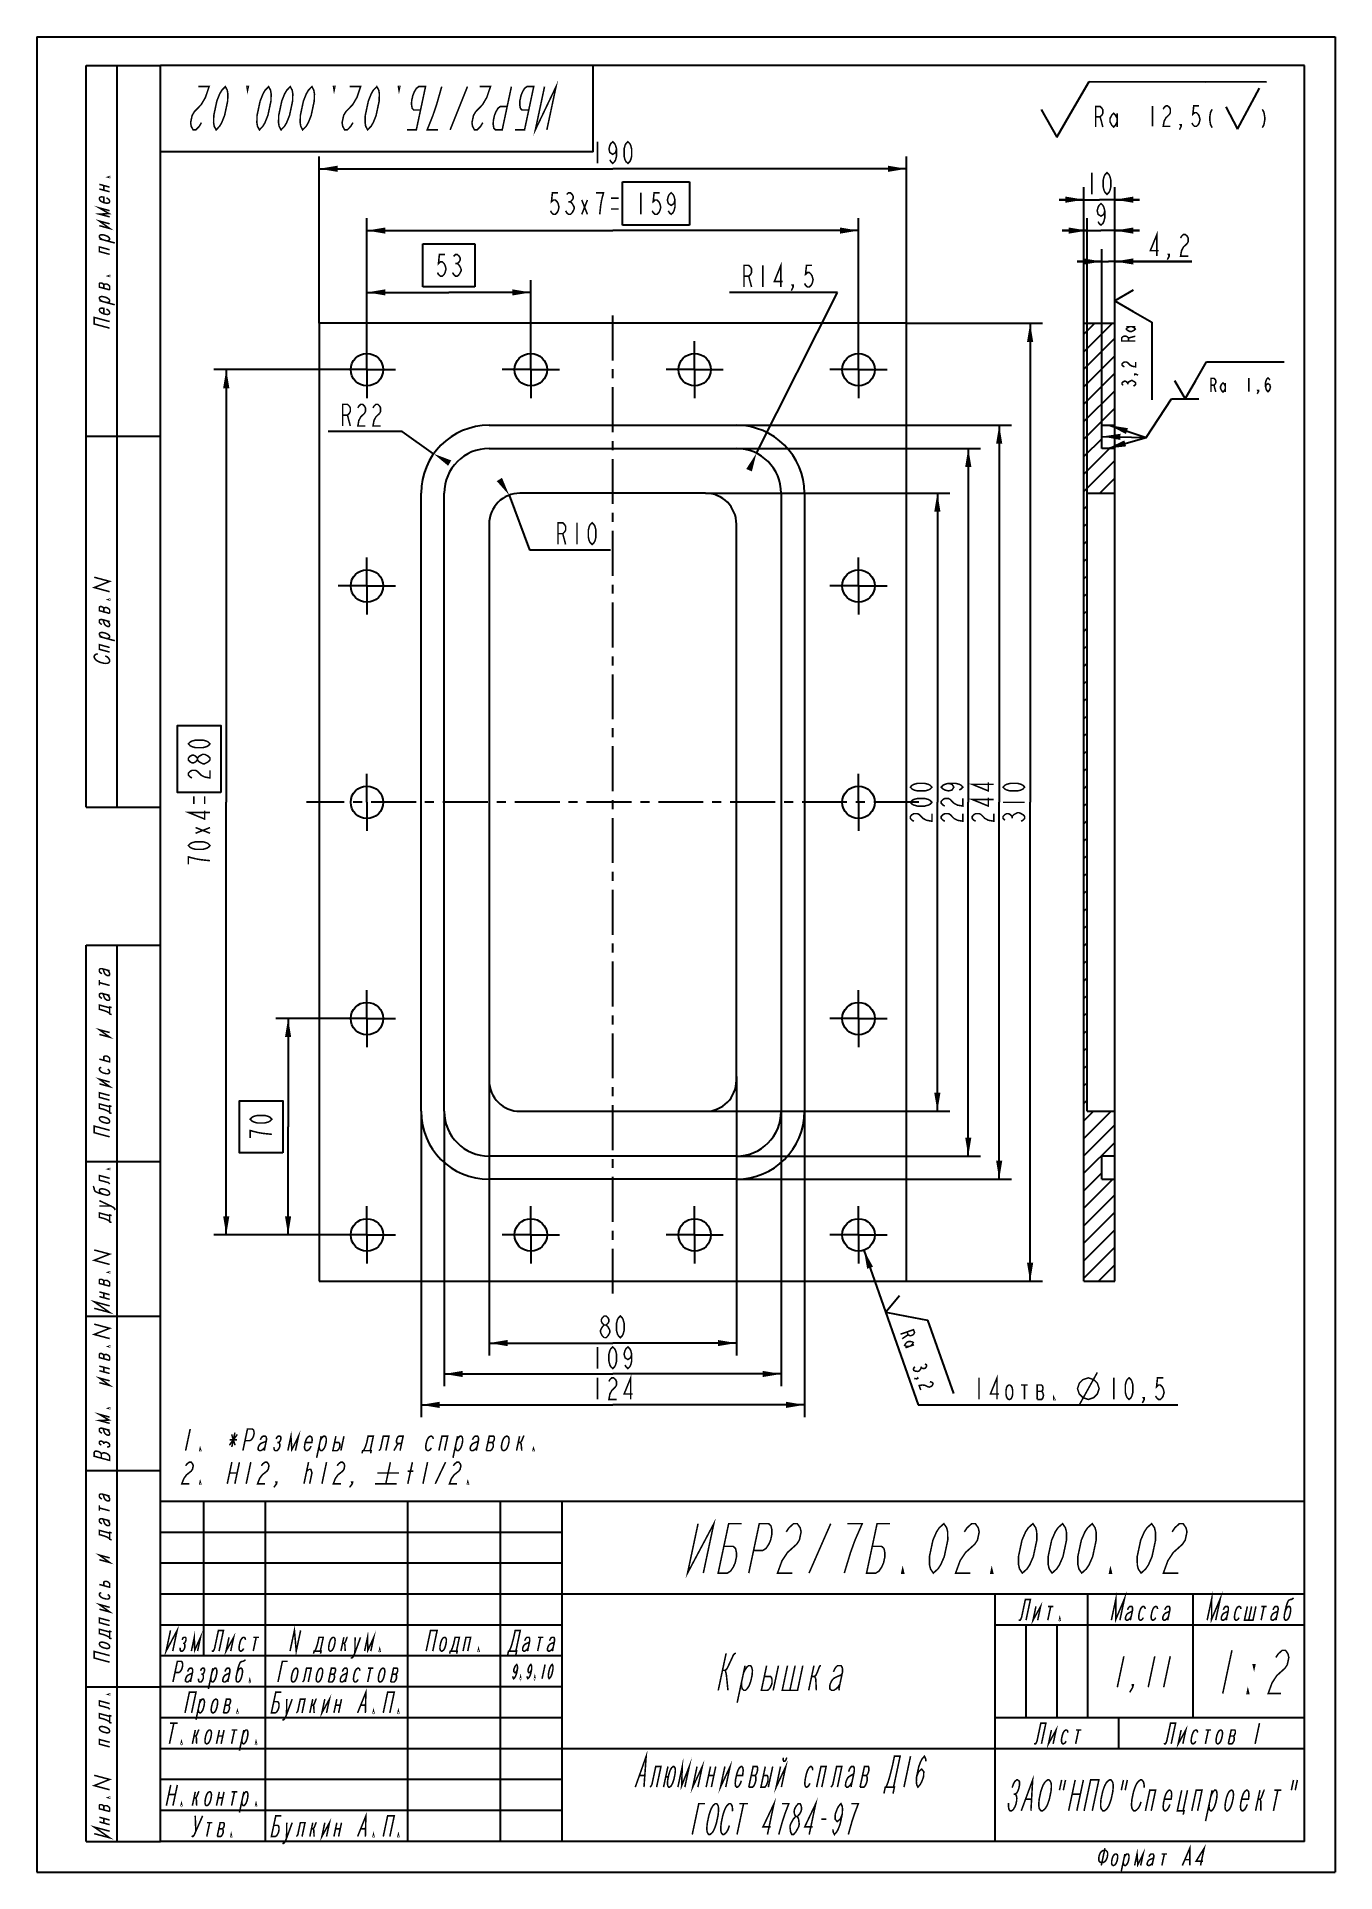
# Model space of a CAD drawing. Header units: millimetres. Extents: x 0 to 210, y 0 to 297.
import ezdxf

# ---------------------------------------------------------------- set-up
doc = ezdxf.new("R2010")
doc.units = ezdxf.units.MM
doc.header["$LTSCALE"] = 19.36
doc.linetypes.add('CENTER', pattern=[0.6, 0.375, -0.075, 0.075, -0.075])
doc.layers.get('0').update_dxf_attribs({"linetype": 'CONTINUOUS'})
for name, color, linetype in [('ALL_AXIS', 7, 'CONTINUOUS'), ('ALL_DIMENSIONS', 7, 'CONTINUOUS'), ('ALL_ROUND', 7, 'CONTINUOUS'), ('ALL_SURF_FIN', 7, 'CONTINUOUS')]:
    doc.layers.add(name, color=color, linetype=linetype)
doc.styles.get("Standard").update_dxf_attribs({"font": 'txt', "width": 0.7})
doc.dimstyles.new('DIMSTYLE_1', dxfattribs={"dimtxt": 3.5, "dimasz": 3, "dimexe": 0.18, "dimexo": 0.0625, "dimgap": 0.09, "dimtad": 1, "dimdec": 3, "dimlfac": 2, "dimdsep": 46, "dimtxsty": 'STANDARD', "dimblk": '_FILLED', "dimblk1": '_FILLED', "dimblk2": '_FILLED', "dimcen": 0.09, "dimadec": 0, "dimazin": 0, "dimtp": 0.2, "dimtm": 0.2, "dimtfac": 1, "dimtdec": 3, "dimtofl": 0, "dimtmove": 0, "dimatfit": 3, "dimldrblk": '_FILLED', "dimfxl": 1, "dimtolj": 1, "dimarcsym": 0})
doc.dimstyles.new('DIMSTYLE_2', dxfattribs={"dimtxt": 3.5, "dimasz": 3, "dimexe": 0.18, "dimexo": 0.0625, "dimgap": 0.09, "dimtad": 1, "dimlfac": 2, "dimdsep": 46, "dimtxsty": 'STANDARD', "dimblk": '_FILLED', "dimblk1": '_FILLED', "dimblk2": '_FILLED', "dimcen": 0.09, "dimadec": 0, "dimazin": 0, "dimtp": 0.5, "dimtm": 0.5, "dimtfac": 1, "dimtofl": 0, "dimtmove": 0, "dimatfit": 3, "dimldrblk": '_FILLED', "dimfxl": 1, "dimtolj": 1, "dimarcsym": 0})
doc.dimstyles.new('DIMSTYLE_3', dxfattribs={"dimtxt": 3.5, "dimasz": 3, "dimexe": 0.18, "dimexo": 0.0625, "dimgap": 0.09, "dimtad": 1, "dimlfac": 2, "dimdsep": 46, "dimtxsty": 'STANDARD', "dimblk": '_FILLED', "dimblk1": '_FILLED', "dimblk2": '_FILLED', "dimcen": 0.09, "dimadec": 0, "dimazin": 0, "dimtp": 0.2, "dimtm": 0.2, "dimtfac": 1, "dimtofl": 0, "dimtmove": 0, "dimatfit": 3, "dimldrblk": '_FILLED', "dimfxl": 1, "dimtolj": 1, "dimarcsym": 0})
doc.dimstyles.new('DIMSTYLE_4', dxfattribs={"dimtxt": 3.5, "dimasz": 3, "dimexe": 0.18, "dimexo": 0.0625, "dimgap": 0.09, "dimtad": 1, "dimlfac": 2, "dimdsep": 46, "dimtxsty": 'STANDARD', "dimblk": '_FILLED', "dimblk1": '_FILLED', "dimblk2": '_FILLED', "dimcen": 0.09, "dimadec": 0, "dimazin": 0, "dimtp": 0.3, "dimtm": 0.3, "dimtfac": 1, "dimtofl": 0, "dimtmove": 0, "dimatfit": 3, "dimldrblk": '_FILLED', "dimfxl": 1, "dimtolj": 1, "dimarcsym": 0})
doc.dimstyles.new('DIMSTYLE_5', dxfattribs={"dimtxt": 3.5, "dimasz": 3, "dimexe": 0.18, "dimexo": 0.0625, "dimgap": 0.09, "dimtad": 1, "dimlfac": 2, "dimdsep": 46, "dimtxsty": 'STANDARD', "dimblk": '_FILLED', "dimblk1": '_FILLED', "dimblk2": '_FILLED', "dimcen": 0.09, "dimadec": 0, "dimazin": 0, "dimtp": 0.2, "dimtm": 0.2, "dimtfac": 1, "dimtofl": 0, "dimtmove": 0, "dimatfit": 3, "dimldrblk": '_FILLED', "dimfxl": 1, "dimtolj": 1, "dimarcsym": 0})
doc.dimstyles.new('DIMSTYLE_6', dxfattribs={"dimtxt": 3.5, "dimasz": 3, "dimexe": 0.18, "dimexo": 0.0625, "dimgap": 0.09, "dimtad": 1, "dimtih": 1, "dimtoh": 1, "dimlfac": 2, "dimdsep": 46, "dimtxsty": 'STANDARD', "dimblk": '_FILLED', "dimblk1": '_FILLED', "dimblk2": '_FILLED', "dimcen": 0.09, "dimadec": 0, "dimazin": 0, "dimtp": 0.2, "dimtm": 0.2, "dimtfac": 1, "dimtofl": 0, "dimtmove": 0, "dimatfit": 3, "dimldrblk": '_FILLED', "dimfxl": 1, "dimtolj": 1, "dimarcsym": 0})
doc.dimstyles.new('DIMSTYLE_7', dxfattribs={"dimtxt": 3.5, "dimasz": 3, "dimexe": 0.18, "dimexo": 0.0625, "dimgap": 0.09, "dimtad": 1, "dimlfac": 2, "dimdsep": 46, "dimtxsty": 'STANDARD', "dimblk": '_FILLED', "dimblk1": '_FILLED', "dimblk2": '_FILLED', "dimcen": 0.09, "dimadec": 0, "dimazin": 0, "dimtp": 0.1, "dimtm": 0.1, "dimtfac": 1, "dimtofl": 0, "dimtmove": 0, "dimatfit": 3, "dimldrblk": '_FILLED', "dimfxl": 1, "dimtolj": 1, "dimarcsym": 0})
doc.dimstyles.get("Standard").update_dxf_attribs({"dimtxt": 3.5, "dimasz": 3, "dimexe": 0.18, "dimexo": 0.0625, "dimgap": 0.09, "dimtad": 1, "dimdec": 5, "dimdsep": 46, "dimtxsty": 'STANDARD', "dimblk": '_FILLED', "dimblk1": '_FILLED', "dimblk2": '_FILLED', "dimcen": 0.09, "dimadec": 0, "dimazin": 0, "dimtol": 1, "dimtp": 1e-05, "dimtm": 1e-05, "dimtfac": 1, "dimtdec": 5, "dimtofl": 0, "dimtmove": 0, "dimatfit": 3, "dimldrblk": '_FILLED', "dimfxl": 1, "dimtolj": 1, "dimarcsym": 0})

msp = doc.modelspace()

# ---------------------------------------------------------------- blocks, each defined once
blk = doc.blocks.new('_FILLED')
at = {"color": 0, "linetype": 'BYBLOCK'}
blk.add_solid([(0, 0), (-1, 0.167), (-1, -0.167)], dxfattribs=at)
blk = doc.blocks.new('*D0')
at = {"layer": 'ALL_DIMENSIONS', "color": 2, "linetype": 'CONTINUOUS'}
for p, q in [((169.36, 270.63), (165.36, 270.63)), ((165.36, 270.63), (171.86, 270.63)), ((169.36, 250.62), (169.36, 272.63)), ((178.36, 270.63), (171.86, 270.63)), ((174.36, 250.62), (174.36, 272.63)), ((174.36, 270.63), (178.36, 270.63))]:
    blk.add_line(p, q, dxfattribs=at)
at = {"layer": 'ALL_DIMENSIONS', "color": 2, "linetype": 'CONTINUOUS', "xscale": 3, "yscale": 3, "zscale": 3}
blk.add_blockref('_FILLED', (169.36, 270.63), dxfattribs=at)
at = {"layer": 'ALL_DIMENSIONS', "color": 2, "linetype": 'CONTINUOUS', "xscale": 3, "yscale": 3, "zscale": 3, "rotation": 180}
blk.add_blockref('_FILLED', (174.36, 270.63), dxfattribs=at)
blk = doc.blocks.new('SF3_BL0', base_point=(177.35, 247.11))
at = {"layer": 'ALL_SURF_FIN', "color": 2, "linetype": 'CONTINUOUS'}
for p, q in [((177.34, 255.98), (174.36, 254.26)), ((174.36, 254.26), (177.34, 252.54)), ((177.34, 252.54), (180.34, 250.8)), ((180.34, 250.8), (180.34, 238.24))]:
    blk.add_line(p, q, dxfattribs=at)
at = {"layer": 'ALL_SURF_FIN', "color": 2, "linetype": 'CONTINUOUS', "const_width": 0.25}
for points in [[(177.11, 250.09), (177.48, 249.9), (177.66, 249.7), (177.48, 249.51), (177.11, 249.32), (176.74, 249.32), (176.37, 249.51), (176.19, 249.7), (176.37, 249.9), (176.74, 250.09)], [(176.19, 250.09), (177.66, 250.09)], [(177.66, 247.77), (175.45, 247.77), (175.45, 248.25), (175.63, 248.45), (175.82, 248.54), (176.19, 248.54), (176.37, 248.45), (176.56, 248.25), (176.56, 247.77)], [(176.56, 248.25), (177.66, 248.54)], [(175.89, 243.58), (175.7, 243.68), (175.52, 243.87), (175.52, 244.07), (175.7, 244.26), (175.89, 244.36), (176.25, 244.36), (176.44, 244.26), (176.62, 244.07), (176.81, 243.87), (177.18, 243.68), (177.73, 243.58), (177.73, 244.36)], [(175.7, 240.58), (175.52, 240.78), (175.52, 240.97), (175.7, 241.16), (175.89, 241.26), (176.07, 241.26), (176.25, 241.16), (176.44, 240.97), (176.62, 241.16), (176.81, 241.26), (176.99, 241.36), (177.18, 241.36), (177.36, 241.26), (177.55, 241.16), (177.73, 240.97), (177.73, 240.78), (177.55, 240.58), (177.36, 240.48)], [(176.44, 240.78), (176.44, 240.97)], [(177.73, 242.42), (177.55, 242.32), (177.55, 242.42), (177.73, 242.42), (178.1, 242.23)]]:
    blk.add_lwpolyline(points, dxfattribs=at)
blk = doc.blocks.new('*D1')
at = {"layer": 'ALL_DIMENSIONS', "color": 2, "linetype": 'CONTINUOUS'}
for p, q in [((45.65, 250.63), (45.65, 277.63)), ((140.65, 250.63), (140.65, 277.63)), ((45.65, 275.63), (93.15, 275.63)), ((140.65, 275.63), (93.15, 275.63))]:
    blk.add_line(p, q, dxfattribs=at)
at = {"layer": 'ALL_DIMENSIONS', "color": 2, "linetype": 'CONTINUOUS', "xscale": 3, "yscale": 3, "zscale": 3, "rotation": 180}
blk.add_blockref('_FILLED', (45.65, 275.63), dxfattribs=at)
at = {"layer": 'ALL_DIMENSIONS', "color": 2, "linetype": 'CONTINUOUS', "xscale": 3, "yscale": 3, "zscale": 3}
blk.add_blockref('_FILLED', (140.65, 275.63), dxfattribs=at)
blk = doc.blocks.new('*D2')
at = {"layer": 'ALL_DIMENSIONS', "color": 2, "linetype": 'CONTINUOUS'}
for p, q in [((140.65, 250.63), (162.65, 250.63)), ((160.65, 250.63), (160.65, 173.13)), ((160.65, 95.63), (160.65, 173.13)), ((140.65, 95.63), (162.65, 95.63))]:
    blk.add_line(p, q, dxfattribs=at)
at = {"layer": 'ALL_DIMENSIONS', "color": 2, "linetype": 'CONTINUOUS', "xscale": 3, "yscale": 3, "zscale": 3}
for p, rotation in [((160.65, 250.63), 90), ((160.65, 95.63), 270)]:
    blk.add_blockref('_FILLED', p, dxfattribs=dict(at, rotation=rotation))
blk = doc.blocks.new('*D3')
at = {"layer": 'ALL_DIMENSIONS', "color": 2, "linetype": 'CONTINUOUS'}
for p, q in [((169.86, 223.13), (169.86, 267.63)), ((174.36, 250.41), (174.36, 267.63)), ((169.86, 265.63), (165.86, 265.63)), ((165.86, 265.63), (172.11, 265.63)), ((178.36, 265.63), (172.11, 265.63)), ((174.36, 265.63), (178.36, 265.63))]:
    blk.add_line(p, q, dxfattribs=at)
at = {"layer": 'ALL_DIMENSIONS', "color": 2, "linetype": 'CONTINUOUS', "xscale": 3, "yscale": 3, "zscale": 3}
blk.add_blockref('_FILLED', (169.86, 265.63), dxfattribs=at)
at = {"layer": 'ALL_DIMENSIONS', "color": 2, "linetype": 'CONTINUOUS', "xscale": 3, "yscale": 3, "zscale": 3, "rotation": 180}
blk.add_blockref('_FILLED', (174.36, 265.63), dxfattribs=at)
blk = doc.blocks.new('*D4')
at = {"layer": 'ALL_DIMENSIONS', "color": 2, "linetype": 'CONTINUOUS'}
for p, q in [((73.15, 128.42), (73.15, 83.63)), ((113.15, 128.76), (113.15, 83.63)), ((73.15, 85.63), (93.15, 85.63)), ((113.15, 85.63), (93.15, 85.63))]:
    blk.add_line(p, q, dxfattribs=at)
at = {"layer": 'ALL_DIMENSIONS', "color": 2, "linetype": 'CONTINUOUS', "xscale": 3, "yscale": 3, "zscale": 3, "rotation": 180}
blk.add_blockref('_FILLED', (73.15, 85.63), dxfattribs=at)
at = {"layer": 'ALL_DIMENSIONS', "color": 2, "linetype": 'CONTINUOUS', "xscale": 3, "yscale": 3, "zscale": 3}
blk.add_blockref('_FILLED', (113.15, 85.63), dxfattribs=at)
blk = doc.blocks.new('*D5')
at = {"layer": 'ALL_DIMENSIONS', "color": 2, "linetype": 'CONTINUOUS'}
for p, q in [((108.17, 223.13), (147.65, 223.13)), ((145.65, 223.13), (145.65, 173.13)), ((145.65, 123.13), (145.65, 173.13)), ((108.17, 123.13), (147.65, 123.13))]:
    blk.add_line(p, q, dxfattribs=at)
at = {"layer": 'ALL_DIMENSIONS', "color": 2, "linetype": 'CONTINUOUS', "xscale": 3, "yscale": 3, "zscale": 3}
for p, rotation in [((145.65, 223.13), 90), ((145.65, 123.13), 270)]:
    blk.add_blockref('_FILLED', p, dxfattribs=dict(at, rotation=rotation))
blk = doc.blocks.new('*D6')
at = {"layer": 'ALL_DIMENSIONS', "color": 2, "linetype": 'CONTINUOUS'}
for p, q in [((76.41, 222.82), (79.69, 213.97)), ((79.69, 213.97), (81.94, 213.97)), ((81.94, 213.97), (92.79, 213.97))]:
    blk.add_line(p, q, dxfattribs=at)
at = {"layer": 'ALL_DIMENSIONS', "color": 2, "linetype": 'CONTINUOUS', "xscale": 3, "yscale": 3, "zscale": 3, "rotation": 302.029583089}
blk.add_blockref('_FILLED', (76.41, 222.82), dxfattribs=at)
blk = doc.blocks.new('*D7')
at = {"layer": 'ALL_DIMENSIONS', "color": 2, "linetype": 'CONTINUOUS'}
for p, q in [((133.77, 100.65), (142.57, 75.63)), ((142.57, 75.63), (149.41, 75.63)), ((149.41, 75.63), (184.53, 75.63))]:
    blk.add_line(p, q, dxfattribs=at)
at = {"layer": 'ALL_DIMENSIONS', "color": 2, "linetype": 'CONTINUOUS', "xscale": 3, "yscale": 3, "zscale": 3, "rotation": 109.3781012436}
blk.add_blockref('_FILLED', (133.77, 100.65), dxfattribs=at)
blk = doc.blocks.new('SYM_9_BL1', base_point=(142.77, 85.38))
at = {"layer": 'ALL_SURF_FIN', "color": 2, "linetype": 'CONTINUOUS'}
for p, q in [((139.53, 93.25), (137.29, 90.64)), ((137.29, 90.64), (140.67, 90.01)), ((140.67, 90.01), (144.08, 89.35)), ((144.08, 89.35), (148.25, 77.5))]:
    blk.add_line(p, q, dxfattribs=at)
at = {"layer": 'ALL_SURF_FIN', "color": 2, "linetype": 'CONTINUOUS', "const_width": 0.25}
for points in [[(139.7, 87.07), (141.79, 87.8), (141.95, 87.34), (141.84, 87.1), (141.7, 86.95), (141.35, 86.82), (141.15, 86.85), (140.91, 86.98), (140.75, 87.43)], [(140.91, 86.98), (139.96, 86.33)], [(141, 85.06), (140.59, 85.12), (140.35, 85.24), (140.46, 85.48), (140.74, 85.79), (141.09, 85.91), (141.5, 85.85), (141.74, 85.73), (141.63, 85.48), (141.35, 85.18)], [(141.87, 85.36), (140.48, 84.87)], [(143.62, 82.26), (143.86, 82.14), (143.92, 81.96), (143.81, 81.71), (143.67, 81.56), (143.49, 81.5), (143.29, 81.53), (143.05, 81.65), (142.94, 81.41), (142.8, 81.25), (142.66, 81.1), (142.48, 81.04), (142.28, 81.07), (142.07, 81.1), (141.83, 81.22), (141.77, 81.41), (141.88, 81.65), (142.02, 81.8)], [(142.31, 79.85), (142.46, 80), (142.49, 79.91), (142.31, 79.85), (141.9, 79.91)], [(142.99, 81.83), (143.05, 81.65)], [(144.44, 79.37), (144.65, 79.34), (144.88, 79.22), (144.95, 79.03), (144.84, 78.79), (144.7, 78.64), (144.35, 78.51), (144.14, 78.55), (143.9, 78.67), (143.67, 78.79), (143.25, 78.85), (142.7, 78.76), (142.96, 78.03)]]:
    blk.add_lwpolyline(points, dxfattribs=at)
blk = doc.blocks.new('*D8')
at = {"layer": 'ALL_DIMENSIONS', "color": 2, "linetype": 'CONTINUOUS'}
for p, q in [((127.77, 255.63), (112.02, 255.63)), ((116.4, 229.61), (129.48, 255.63)), ((129.48, 255.63), (127.77, 255.63))]:
    blk.add_line(p, q, dxfattribs=at)
at = {"layer": 'ALL_DIMENSIONS', "color": 2, "linetype": 'CONTINUOUS', "xscale": 3, "yscale": 3, "zscale": 3, "rotation": 66.4134216102}
blk.add_blockref('_FILLED', (116.4, 229.61), dxfattribs=at)
blk = doc.blocks.new('*D9')
at = {"layer": 'ALL_DIMENSIONS', "color": 2, "linetype": 'CONTINUOUS'}
for p, q in [((65.9, 123.13), (65.9, 78.63)), ((120.4, 123.13), (120.4, 78.63)), ((65.9, 80.63), (93.15, 80.63)), ((120.4, 80.63), (93.15, 80.63))]:
    blk.add_line(p, q, dxfattribs=at)
at = {"layer": 'ALL_DIMENSIONS', "color": 2, "linetype": 'CONTINUOUS', "xscale": 3, "yscale": 3, "zscale": 3, "rotation": 180}
blk.add_blockref('_FILLED', (65.9, 80.63), dxfattribs=at)
at = {"layer": 'ALL_DIMENSIONS', "color": 2, "linetype": 'CONTINUOUS', "xscale": 3, "yscale": 3, "zscale": 3}
blk.add_blockref('_FILLED', (120.4, 80.63), dxfattribs=at)
blk = doc.blocks.new('*D10')
at = {"layer": 'ALL_DIMENSIONS', "color": 2, "linetype": 'CONTINUOUS'}
for p, q in [((113.15, 230.38), (152.65, 230.38)), ((150.65, 230.38), (150.65, 173.13)), ((150.65, 115.88), (150.65, 173.13)), ((113.15, 115.88), (152.65, 115.88))]:
    blk.add_line(p, q, dxfattribs=at)
at = {"layer": 'ALL_DIMENSIONS', "color": 2, "linetype": 'CONTINUOUS', "xscale": 3, "yscale": 3, "zscale": 3}
for p, rotation in [((150.65, 230.38), 90), ((150.65, 115.88), 270)]:
    blk.add_blockref('_FILLED', p, dxfattribs=dict(at, rotation=rotation))
blk = doc.blocks.new('*D11')
at = {"layer": 'ALL_DIMENSIONS', "color": 2, "linetype": 'CONTINUOUS'}
for p, q in [((172.26, 234.13), (172.26, 262.63)), ((174.36, 234.13), (174.36, 262.63)), ((172.26, 260.63), (168.26, 260.63)), ((168.26, 260.63), (173.31, 260.63)), ((186.82, 260.63), (173.31, 260.63)), ((174.36, 260.63), (186.82, 260.63))]:
    blk.add_line(p, q, dxfattribs=at)
at = {"layer": 'ALL_DIMENSIONS', "color": 2, "linetype": 'CONTINUOUS', "xscale": 3, "yscale": 3, "zscale": 3}
blk.add_blockref('_FILLED', (172.26, 260.63), dxfattribs=at)
at = {"layer": 'ALL_DIMENSIONS', "color": 2, "linetype": 'CONTINUOUS', "xscale": 3, "yscale": 3, "zscale": 3, "rotation": 180}
blk.add_blockref('_FILLED', (174.36, 260.63), dxfattribs=at)
blk = doc.blocks.new('*D12')
at = {"layer": 'ALL_DIMENSIONS', "color": 2, "linetype": 'CONTINUOUS'}
for p, q in [((57.97, 233.14), (47.12, 233.14)), ((59.11, 233.14), (57.97, 233.14)), ((64.19, 229.52), (59.11, 233.14))]:
    blk.add_line(p, q, dxfattribs=at)
at = {"layer": 'ALL_DIMENSIONS', "color": 2, "linetype": 'CONTINUOUS', "xscale": 3, "yscale": 3, "zscale": 3, "rotation": 149.7600169379}
blk.add_blockref('_FILLED', (64.19, 229.52), dxfattribs=at)
blk = doc.blocks.new('*D13')
at = {"layer": 'ALL_DIMENSIONS', "color": 2, "linetype": 'CONTINUOUS'}
for p, q in [((62.15, 123.13), (62.15, 73.63)), ((124.15, 123.13), (124.15, 73.63)), ((62.15, 75.63), (93.15, 75.63)), ((124.15, 75.63), (93.15, 75.63))]:
    blk.add_line(p, q, dxfattribs=at)
at = {"layer": 'ALL_DIMENSIONS', "color": 2, "linetype": 'CONTINUOUS', "xscale": 3, "yscale": 3, "zscale": 3, "rotation": 180}
blk.add_blockref('_FILLED', (62.15, 75.63), dxfattribs=at)
at = {"layer": 'ALL_DIMENSIONS', "color": 2, "linetype": 'CONTINUOUS', "xscale": 3, "yscale": 3, "zscale": 3}
blk.add_blockref('_FILLED', (124.15, 75.63), dxfattribs=at)
blk = doc.blocks.new('*D14')
at = {"layer": 'ALL_DIMENSIONS', "color": 2, "linetype": 'CONTINUOUS'}
for p, q in [((113.15, 234.13), (157.65, 234.13)), ((155.65, 234.13), (155.65, 173.13)), ((155.65, 112.13), (155.65, 173.13)), ((113.15, 112.13), (157.65, 112.13))]:
    blk.add_line(p, q, dxfattribs=at)
at = {"layer": 'ALL_DIMENSIONS', "color": 2, "linetype": 'CONTINUOUS', "xscale": 3, "yscale": 3, "zscale": 3}
for p, rotation in [((155.65, 234.13), 90), ((155.65, 112.13), 270)]:
    blk.add_blockref('_FILLED', p, dxfattribs=dict(at, rotation=rotation))
blk = doc.blocks.new('*D15')
at = {"layer": 'ALL_DIMENSIONS', "color": 2, "linetype": 'CONTINUOUS'}
for p, q in [((48.77, 243.13), (28.65, 243.13)), ((30.65, 243.13), (30.65, 173.13)), ((30.65, 103.13), (30.65, 173.13)), ((48.77, 103.13), (28.65, 103.13))]:
    blk.add_line(p, q, dxfattribs=at)
at = {"layer": 'ALL_DIMENSIONS', "color": 2, "linetype": 'CONTINUOUS', "xscale": 3, "yscale": 3, "zscale": 3}
for p, rotation in [((30.65, 243.13), 90), ((30.65, 103.13), 270)]:
    blk.add_blockref('_FILLED', p, dxfattribs=dict(at, rotation=rotation))
blk = doc.blocks.new('*D16')
at = {"layer": 'ALL_DIMENSIONS', "color": 2, "linetype": 'CONTINUOUS'}
for p, q in [((48.77, 138.13), (38.65, 138.13)), ((40.65, 138.13), (40.65, 120.63)), ((40.65, 103.13), (40.65, 120.63)), ((48.77, 103.13), (38.65, 103.13))]:
    blk.add_line(p, q, dxfattribs=at)
at = {"layer": 'ALL_DIMENSIONS', "color": 2, "linetype": 'CONTINUOUS', "xscale": 3, "yscale": 3, "zscale": 3}
for p, rotation in [((40.65, 138.13), 90), ((40.65, 103.13), 270)]:
    blk.add_blockref('_FILLED', p, dxfattribs=dict(at, rotation=rotation))
blk = doc.blocks.new('*D17')
at = {"layer": 'ALL_DIMENSIONS', "color": 2, "linetype": 'CONTINUOUS'}
for p, q in [((53.4, 247.75), (53.4, 267.63)), ((132.9, 247.75), (132.9, 267.63)), ((53.4, 265.63), (93.15, 265.63)), ((132.9, 265.63), (93.15, 265.63))]:
    blk.add_line(p, q, dxfattribs=at)
at = {"layer": 'ALL_DIMENSIONS', "color": 2, "linetype": 'CONTINUOUS', "xscale": 3, "yscale": 3, "zscale": 3, "rotation": 180}
blk.add_blockref('_FILLED', (53.4, 265.63), dxfattribs=at)
at = {"layer": 'ALL_DIMENSIONS', "color": 2, "linetype": 'CONTINUOUS', "xscale": 3, "yscale": 3, "zscale": 3}
blk.add_blockref('_FILLED', (132.9, 265.63), dxfattribs=at)
blk = doc.blocks.new('*D18')
at = {"layer": 'ALL_DIMENSIONS', "color": 2, "linetype": 'CONTINUOUS'}
for p, q in [((53.4, 247.75), (53.4, 257.63)), ((53.4, 255.63), (66.65, 255.63)), ((79.9, 255.63), (66.65, 255.63)), ((79.9, 247.75), (79.9, 257.63))]:
    blk.add_line(p, q, dxfattribs=at)
at = {"layer": 'ALL_DIMENSIONS', "color": 2, "linetype": 'CONTINUOUS', "xscale": 3, "yscale": 3, "zscale": 3, "rotation": 180}
blk.add_blockref('_FILLED', (53.4, 255.63), dxfattribs=at)
at = {"layer": 'ALL_DIMENSIONS', "color": 2, "linetype": 'CONTINUOUS', "xscale": 3, "yscale": 3, "zscale": 3}
blk.add_blockref('_FILLED', (79.9, 255.63), dxfattribs=at)
blk = doc.blocks.new('SYM_6_BL2', base_point=(180.63, 285.24))
at = {"layer": 'ALL_SURF_FIN', "color": 2, "linetype": 'CONTINUOUS'}
for p, q in [((167.57, 285.22), (170.19, 289.73)), ((170.19, 289.73), (198.86, 289.72)), ((170.19, 289.73), (189.03, 289.72)), ((194.19, 282.05), (197.76, 288.66)), ((162.41, 285.22), (164.99, 280.76)), ((164.99, 280.76), (167.57, 285.22)), ((192.32, 285.64), (194.19, 282.05))]:
    blk.add_line(p, q, dxfattribs=at)
at = {"layer": 'ALL_SURF_FIN', "color": 2, "linetype": 'CONTINUOUS', "const_width": 0.25}
for points in [[(171.25, 282.39), (171.25, 285.71), (171.97, 285.71), (172.26, 285.43), (172.41, 285.16), (172.41, 284.6), (172.26, 284.33), (171.97, 284.05), (171.25, 284.05)], [(180.43, 285.81), (180.43, 282.49)], [(182.17, 285.26), (182.32, 285.54), (182.61, 285.81), (182.9, 285.81), (183.19, 285.54), (183.33, 285.26), (183.33, 284.71), (183.19, 284.43), (182.9, 284.15), (182.61, 283.88), (182.32, 283.32), (182.17, 282.49), (183.33, 282.49)], [(187.98, 285.81), (187.11, 285.81), (186.96, 284.43), (187.25, 284.71), (187.54, 284.71), (187.84, 284.43), (187.98, 284.15), (188.13, 283.6), (187.98, 283.05), (187.84, 282.77), (187.54, 282.49), (187.25, 282.49), (186.96, 282.77), (186.82, 283.05)], [(190.09, 285.26), (189.83, 284.76), (189.7, 284.01), (189.7, 283.51), (189.83, 282.77), (190.09, 282.27)], [(198.2, 285.26), (198.46, 284.76), (198.59, 284.01), (198.59, 283.51), (198.46, 282.77), (198.2, 282.27)], [(171.97, 284.05), (172.41, 282.39)], [(174.73, 283.22), (174.44, 282.67), (174.15, 282.39), (173.86, 282.67), (173.57, 283.22), (173.57, 283.77), (173.86, 284.33), (174.15, 284.6), (174.44, 284.33), (174.73, 283.77)], [(174.73, 284.6), (174.73, 282.39)], [(185.08, 282.49), (184.93, 282.77), (185.08, 282.77), (185.08, 282.49), (184.79, 281.94)]]:
    blk.add_lwpolyline(points, dxfattribs=at)
blk = doc.blocks.new('SF4_BL3', base_point=(192.63, 241.42))
at = {"layer": 'ALL_SURF_FIN', "color": 2, "linetype": 'CONTINUOUS'}
for p, q in [((187.45, 241.4), (189.19, 244.41)), ((189.19, 244.41), (201.75, 244.4)), ((184.01, 241.4), (185.73, 238.43)), ((185.73, 238.43), (187.45, 241.4)), ((183.51, 238.43), (187.94, 238.43))]:
    blk.add_line(p, q, dxfattribs=at)
at = {"layer": 'ALL_SURF_FIN', "color": 2, "linetype": 'CONTINUOUS', "const_width": 0.25}
for points in [[(189.9, 239.52), (189.9, 241.73), (190.38, 241.73), (190.58, 241.55), (190.67, 241.36), (190.67, 240.99), (190.58, 240.81), (190.38, 240.62), (189.9, 240.62)], [(190.38, 240.62), (190.67, 239.52)], [(192.22, 240.07), (192.03, 239.7), (191.84, 239.52), (191.64, 239.7), (191.45, 240.07), (191.45, 240.44), (191.64, 240.81), (191.84, 240.99), (192.03, 240.81), (192.22, 240.44)], [(192.22, 240.99), (192.22, 239.52)], [(196.02, 241.8), (196.02, 239.58)], [(198.73, 240.32), (198.83, 240.69), (199.12, 240.88), (199.41, 240.69), (199.51, 240.32), (199.41, 239.95), (199.31, 239.77), (199.12, 239.58), (198.92, 239.77), (198.83, 239.95), (198.73, 240.32), (198.73, 241.06), (198.83, 241.43), (198.92, 241.61), (199.12, 241.8), (199.31, 241.61), (199.41, 241.43)], [(197.57, 239.58), (197.47, 239.77), (197.57, 239.77), (197.57, 239.58), (197.37, 239.22)]]:
    blk.add_lwpolyline(points, dxfattribs=at)

# ---------------------------------------------------------------- dimensions: what is measured, and where the dimension line sits
at = {"layer": 'ALL_DIMENSIONS', "color": 2, "linetype": 'CONTINUOUS'}
for base, p1, p2, dimstyle, picture, middle in [((140.64992, 275.62885), (45.64992, 250.62885), (140.64992, 250.62885), 'DIMSTYLE_2', '*D1', (89.47492, 276.50385)), ((174.35937, 270.62885), (169.35937, 250.61704), (174.35937, 250.61704), 'DIMSTYLE_1', '*D0', (169.40937, 271.50385)), ((79.89992, 255.62885), (53.39992, 247.75385), (79.89992, 247.75385), 'DIMSTYLE_4', '*D18', (64.19992, 258.25385)), ((113.14992, 85.62885), (73.14992, 128.41671), (113.14992, 128.76367), 'DIMSTYLE_4', '*D4', (90.69992, 86.50385)), ((124.14992, 75.62885), (62.14992, 123.12885), (124.14992, 123.12885), 'DIMSTYLE_2', '*D13', (89.47492, 76.50385))]:
    dim = msp.add_linear_dim(base=base, p1=p1, p2=p2, dimstyle=dimstyle, dxfattribs=at)
    dim.commit()
    dim.dimension.update_dxf_attribs({"geometry": picture, "text_midpoint": middle, "dimtype": 160})
dim = msp.add_linear_dim(base=(132.89992, 265.62885), p1=(53.39992, 247.75385), p2=(132.89992, 247.75385), text='53х7=<>', dimstyle='DIMSTYLE_2', dxfattribs=at)
dim.commit()
dim.dimension.update_dxf_attribs({"geometry": '*D17', "text_midpoint": (82.47492, 268.25385), "dimtype": 160})
for base, p1, p2, angle, dimstyle, picture, middle in [((169.85937, 265.62885), (174.35937, 250.41488), (169.85937, 223.12863), 180, 'DIMSTYLE_3', '*D3', (170.88437, 266.50385)), ((172.25937, 260.62885), (174.35937, 234.12885), (172.25937, 234.12885), 180, 'DIMSTYLE_7', '*D11', (179.4734, 261.50385)), ((160.64992, 95.62885), (140.64992, 250.62885), (140.64992, 95.62885), 270, 'DIMSTYLE_2', '*D2', (159.77492, 169.45385)), ((155.64992, 234.12885), (113.14992, 112.12885), (113.14992, 234.12885), 90, 'DIMSTYLE_2', '*D14', (154.77492, 169.45385)), ((150.64992, 115.87885), (113.14992, 230.37885), (113.14992, 115.87885), 270, 'DIMSTYLE_2', '*D10', (149.77492, 169.45385)), ((145.64992, 123.12885), (108.16864, 223.12885), (108.16864, 123.12885), 270, 'DIMSTYLE_2', '*D5', (144.77492, 169.45385)), ((40.64992, 103.12885), (48.77492, 138.12885), (48.77492, 103.12885), 270, 'DIMSTYLE_4', '*D16', (38.02492, 118.17885)), ((65.89992, 80.62885), (120.39992, 123.12885), (65.89992, 123.12885), 180, 'DIMSTYLE_4', '*D9', (89.47492, 81.50385))]:
    dim = msp.add_linear_dim(base=base, p1=p1, p2=p2, angle=angle, dimstyle=dimstyle, dxfattribs=at)
    dim.commit()
    dim.dimension.update_dxf_attribs({"geometry": picture, "text_midpoint": middle, "dimtype": 160})
for center, mpoint, picture, middle in [((113.14992, 223.12885), (116.40435, 229.60737), '*D8', (113.7656, 256.50385)), ((73.14992, 223.12885), (64.19439, 229.51622), '*D12', (48.8714, 234.0189)), ((78.14992, 218.12885), (76.40975, 222.81626), '*D6', (83.69389, 214.84495))]:
    dim = msp.add_radius_dim(center=center, mpoint=mpoint, dimstyle='DIMSTYLE_5', dxfattribs=at)
    dim.commit()
    dim.dimension.update_dxf_attribs({"geometry": picture, "text_midpoint": middle, "dimtype": 164})
dim = msp.add_linear_dim(base=(30.64992, 103.12885), p1=(48.77492, 243.12885), p2=(48.77492, 103.12885), angle=270, text='70х4=<>', dimstyle='DIMSTYLE_2', dxfattribs=at)
dim.commit()
dim.dimension.update_dxf_attribs({"geometry": '*D15', "text_midpoint": (28.02492, 162.45385), "dimtype": 160})
dim = msp.add_diameter_dim_2p(p1=(133.7709, 100.65256), p2=(132.02894, 105.60514), text='14отв. <>', dimstyle='DIMSTYLE_6', dxfattribs=at)
dim.commit()
dim.dimension.update_dxf_attribs({"geometry": '*D7', "text_midpoint": (151.16377, 76.50385), "dimtype": 163})

# ---------------------------------------------------------------- linework, layer by layer
at = {"color": 7, "linetype": 'CONTINUOUS'}
for p, q in [((0, 297), (0, 0)), ((0, 297), (210, 297)), ((210, 297), (210, 0)), ((8, 172.3499), (8, 292.3499)), ((8, 292.3499), (20, 292.3499)), ((13, 172.3499), (13, 292.3499)), ((90, 292.3499), (20, 292.3499)), ((20, 278.3499), (20, 292.3499)), ((20, 172.3499), (20, 292.3499)), ((20, 5), (20, 292.3499)), ((205, 292.3499), (20, 292.3499)), ((90, 278.3499), (90, 292.3499)), ((205, 5), (205, 292.3499)), ((90, 278.3499), (20, 278.3499)), ((45.64992, 250.62885), (45.64992, 95.62885)), ((140.64992, 250.62885), (45.64992, 250.62885)), ((140.64992, 95.62885), (140.64992, 250.62885)), ((169.35937, 95.62885), (169.35937, 250.62885)), ((169.35937, 250.62885), (174.35937, 250.62885)), ((174.35937, 223.12885), (174.35937, 250.62885)), ((8, 232.3499), (20, 232.3499)), ((73.14992, 234.12885), (113.14992, 234.12885)), ((172.25937, 230.37885), (172.25937, 234.12885)), ((172.25937, 234.12885), (174.35937, 234.12885)), ((73.14992, 230.37885), (113.14992, 230.37885)), ((174.35937, 230.37885), (172.25937, 230.37885)), ((62.14992, 123.12885), (62.14992, 223.12885)), ((65.89992, 123.12885), (65.89992, 223.12885)), ((120.39992, 223.12885), (120.39992, 123.12885)), ((124.14992, 223.12885), (124.14992, 123.12885)), ((169.85937, 123.12885), (169.85937, 223.12885)), ((169.85937, 223.12885), (174.35937, 223.12885)), ((8, 172.3499), (20, 172.3499)), ((8, 5), (8, 150)), ((8, 150), (20, 150)), ((13, 5), (13, 150)), ((20, 5), (20, 150)), ((169.85937, 123.12885), (174.35937, 123.12885)), ((174.35937, 95.62885), (174.35937, 123.12885)), ((113.14992, 115.87885), (73.14992, 115.87885)), ((174.35937, 115.87885), (172.25937, 115.87885)), ((172.25937, 112.12885), (172.25937, 115.87885)), ((8, 115), (20, 115)), ((113.14992, 112.12885), (73.14992, 112.12885)), ((172.25937, 112.12885), (174.35937, 112.12885)), ((45.64992, 95.62885), (140.64992, 95.62885)), ((169.35937, 95.62885), (174.35937, 95.62885)), ((8, 90), (20, 90)), ((8, 65), (20, 65)), ((205, 60), (20, 60)), ((20, 5), (20, 60)), ((27, 35), (27, 60)), ((37, 5), (37, 60)), ((60, 5), (60, 60)), ((75, 5), (75, 60)), ((85, 5), (85, 60)), ((205, 5), (205, 60)), ((85, 55), (20, 55)), ((85, 50), (20, 50)), ((205, 45), (20, 45)), ((155, 5), (155, 45)), ((170, 25), (170, 45)), ((187, 25), (187, 45)), ((85, 40), (20, 40)), ((205, 40), (155, 40)), ((160, 25), (160, 40)), ((165, 25), (165, 40)), ((85, 35), (20, 35)), ((8, 30), (20, 30)), ((85, 30), (20, 30)), ((85, 25), (20, 25)), ((205, 25), (155, 25)), ((175, 20), (175, 25)), ((205, 20), (20, 20)), ((85, 15), (20, 15)), ((85, 10), (20, 10)), ((8, 5), (20, 5)), ((205, 5), (20, 5)), ((205, 5), (20, 5)), ((0, 0), (210, 0))]:
    msp.add_line(p, q, dxfattribs=at)
at = {"color": 2, "linetype": 'CONTINUOUS'}
for p, q in [((171.12746, 250.62885), (169.35937, 248.86077)), ((173.95588, 250.62885), (169.35937, 246.03234)), ((174.35937, 248.20392), (169.35937, 243.20392)), ((174.35937, 245.37549), (169.35937, 240.37549)), ((174.35937, 242.54706), (169.35937, 237.54706)), ((174.35937, 239.71863), (169.35937, 234.71863)), ((174.35937, 236.89021), (169.35937, 231.89021)), ((172.25937, 231.96178), (169.35937, 229.06178)), ((173.50487, 230.37885), (169.35937, 226.23335)), ((174.35937, 228.40493), (169.35937, 223.40493)), ((174.35937, 225.5765), (171.91173, 223.12885)), ((169.85937, 221.0765), (169.35937, 220.5765)), ((169.85937, 218.24807), (169.35937, 217.74807)), ((169.85937, 215.41964), (169.35937, 214.91964)), ((169.85937, 212.59122), (169.35937, 212.09122)), ((169.85937, 209.76279), (169.35937, 209.26279)), ((169.85937, 206.93436), (169.35937, 206.43436)), ((169.85937, 204.10594), (169.35937, 203.60594)), ((169.85937, 201.27751), (169.35937, 200.77751)), ((169.85937, 198.44908), (169.35937, 197.94908)), ((169.85937, 195.62065), (169.35937, 195.12065)), ((169.85937, 192.79223), (169.35937, 192.29223)), ((169.85937, 189.9638), (169.35937, 189.4638)), ((169.85937, 187.13537), (169.35937, 186.63537)), ((169.85937, 184.30695), (169.35937, 183.80695)), ((169.85937, 181.47852), (169.35937, 180.97852)), ((169.85937, 178.65009), (169.35937, 178.15009)), ((169.85937, 175.82166), (169.35937, 175.32166)), ((169.85937, 172.99324), (169.35937, 172.49324)), ((169.85937, 170.16481), (169.35937, 169.66481)), ((169.85937, 167.33638), (169.35937, 166.83638)), ((169.85937, 164.50796), (169.35937, 164.00796)), ((169.85937, 161.67953), (169.35937, 161.17953)), ((169.85937, 158.8511), (169.35937, 158.3511)), ((169.85937, 156.02267), (169.35937, 155.52267)), ((169.85937, 153.19425), (169.35937, 152.69425)), ((169.85937, 150.36582), (169.35937, 149.86582)), ((169.85937, 147.53739), (169.35937, 147.03739)), ((169.85937, 144.70897), (169.35937, 144.20897)), ((169.85937, 141.88054), (169.35937, 141.38054)), ((169.85937, 139.05211), (169.35937, 138.55211)), ((169.85937, 136.22368), (169.35937, 135.72368)), ((169.85937, 133.39526), (169.35937, 132.89526)), ((169.85937, 130.56683), (169.35937, 130.06683)), ((169.85937, 127.7384), (169.35937, 127.2384)), ((169.85937, 124.90998), (169.35937, 124.40998)), ((170.90668, 123.12885), (169.35937, 121.58155)), ((173.7351, 123.12885), (169.35937, 118.75312)), ((174.35937, 120.9247), (169.35937, 115.9247)), ((174.35937, 118.09627), (169.35937, 113.09627)), ((172.25937, 113.16784), (169.35937, 110.26784)), ((174.04881, 112.12885), (169.35937, 107.43941)), ((174.35937, 109.61099), (169.35937, 104.61099)), ((174.35937, 106.78256), (169.35937, 101.78256)), ((174.35937, 103.95413), (169.35937, 98.95413)), ((174.35937, 101.12571), (169.35937, 96.12571)), ((174.35937, 98.29728), (171.69095, 95.62885))]:
    msp.add_line(p, q, dxfattribs=at)
at = {"color": 2, "linetype": 'CONTINUOUS', "const_width": 0.25}
for points in [[(26.63509, 283.09475), (26.29235, 282.51143), (25.73085, 281.92809), (25.29336, 281.92809), (24.97984, 282.51143), (24.88509, 283.09475), (25.13307, 284.26142), (25.47581, 284.84476), (26.03731, 285.42809), (26.59879, 286.01143), (27.28428, 287.1781), (27.875, 288.92808), (26.125, 288.92808)], [(30.5, 288.92808), (30.81351, 288.34476), (30.90826, 287.76142), (30.87904, 286.59475), (30.38307, 284.26142), (29.91634, 283.09475), (29.57359, 282.51143), (29.01211, 281.92809), (28.6986, 282.51143), (28.60384, 283.09475), (28.63307, 284.26142), (29.12904, 286.59475), (29.59576, 287.76142), (29.93851, 288.34476), (30.5, 288.92808)], [(34, 288.92808), (34.21875, 288.92808), (34.09476, 288.34476), (34, 288.92808)], [(37.5, 288.92808), (37.8135, 288.34476), (37.90827, 287.76142), (37.87903, 286.59475), (37.38306, 284.26142), (36.91634, 283.09475), (36.5736, 282.51143), (36.0121, 281.92809), (35.69859, 282.51143), (35.60384, 283.09475), (35.63307, 284.26142), (36.12903, 286.59475), (36.59577, 287.76142), (36.93851, 288.34476), (37.5, 288.92808)], [(41, 288.92808), (41.31351, 288.34476), (41.40827, 287.76142), (41.37904, 286.59475), (40.88307, 284.26142), (40.41634, 283.09475), (40.0736, 282.51143), (39.5121, 281.92809), (39.19859, 282.51143), (39.10383, 283.09475), (39.13307, 284.26142), (39.62903, 286.59475), (40.09577, 287.76142), (40.43851, 288.34476), (41, 288.92808)], [(44.5, 288.92808), (44.81351, 288.34476), (44.90827, 287.76142), (44.87904, 286.59475), (44.38307, 284.26142), (43.91633, 283.09475), (43.57359, 282.51143), (43.0121, 281.92809), (42.6986, 282.51143), (42.60383, 283.09475), (42.63307, 284.26142), (43.12904, 286.59475), (43.59577, 287.76142), (43.93851, 288.34476), (44.5, 288.92808)], [(48, 288.92808), (48.21875, 288.92808), (48.09475, 288.34476), (48, 288.92808)], [(51.13508, 283.09475), (50.79234, 282.51143), (50.23085, 281.92809), (49.79335, 281.92809), (49.47984, 282.51143), (49.38508, 283.09475), (49.63307, 284.26142), (49.97581, 284.84476), (50.5373, 285.42809), (51.0988, 286.01143), (51.78428, 287.1781), (52.375, 288.92808), (50.625, 288.92808)], [(55, 288.92808), (55.3135, 288.34476), (55.40827, 287.76142), (55.37903, 286.59475), (54.88307, 284.26142), (54.41634, 283.09475), (54.0736, 282.51143), (53.5121, 281.92809), (53.19859, 282.51143), (53.10384, 283.09475), (53.13307, 284.26142), (53.62903, 286.59475), (54.09577, 287.76142), (54.43851, 288.34476), (55, 288.92808)], [(58.5, 288.92808), (58.71875, 288.92808), (58.59476, 288.34476), (58.5, 288.92808)], [(62.06905, 285.13644), (60.9753, 285.13644), (60.70918, 285.42809), (60.61442, 286.01143), (60.62904, 286.59475), (60.81502, 287.46977), (61.04838, 288.05309), (61.39113, 288.63643), (61.78125, 288.92808), (62.875, 288.92808), (61.38711, 281.92809), (59.85585, 281.92809)], [(65.5, 288.92808), (64.66129, 286.01143), (64.07057, 284.26142), (63.60384, 283.09475), (63.1371, 281.92809), (64.8871, 281.92809)], [(69.65625, 288.92808), (66.85586, 281.92809)], [(72.13508, 283.09475), (71.79234, 282.51143), (71.23086, 281.92809), (70.79335, 281.92809), (70.47984, 282.51143), (70.38508, 283.09475), (70.63307, 284.26142), (70.97581, 284.84476), (71.5373, 285.42809), (72.0988, 286.01143), (72.78428, 287.1781), (73.375, 288.92808), (71.625, 288.92808)], [(76.08367, 285.71976), (74.98993, 285.71976), (74.5998, 285.42809), (74.25706, 284.84476), (74.0237, 284.26142), (73.83771, 283.38643), (73.82309, 282.80308), (73.91785, 282.21976), (74.18398, 281.92809), (75.27773, 281.92809), (76.76562, 288.92808)], [(79.56905, 285.13644), (78.4753, 285.13644), (78.20918, 285.42809), (78.11442, 286.01143), (78.12903, 286.59475), (78.31502, 287.46977), (78.54838, 288.05309), (78.89112, 288.63643), (79.28125, 288.92808), (80.375, 288.92808), (78.88711, 281.92809), (77.35585, 281.92809)], [(82.49648, 281.92809), (83.98437, 288.92808), (80.63711, 281.92809), (82.125, 288.92808)], [(11.79409, 274.3499), (11.79409, 274.22491), (11.58576, 274.28072), (11.79409, 274.3499)], [(10.12743, 273.10899), (11.79409, 272.66239)], [(10.12743, 272.35899), (11.79409, 271.91239)], [(11.27326, 270.92695), (11.48159, 270.80863), (11.68993, 270.6278), (11.79409, 270.4124), (11.79409, 270.2874), (11.68993, 270.12782), (11.48159, 270.05864), (11.1691, 270.07986), (10.75243, 270.19152), (10.43993, 270.33774), (10.23159, 270.51857), (10.12743, 270.73398), (10.12743, 270.85897), (10.23159, 271.01858), (10.43993, 271.08774), (10.75243, 271.06651), (10.8566, 271.0386), (10.8566, 270.16361)], [(10.8566, 272.16361), (10.8566, 272.91361)], [(11.79409, 267.84989), (10.12743, 268.29649), (11.68993, 268.37781), (10.12743, 269.29648), (11.79409, 268.8499)], [(10.12743, 266.42148), (11.79409, 265.97491), (10.12743, 267.17148), (11.79409, 266.72491)], [(10.64826, 264.15692), (10.43993, 264.27526), (10.23159, 264.45607), (10.12743, 264.60897), (10.12743, 264.79649), (10.23159, 264.89358), (10.43993, 264.96276), (10.75243, 264.94151), (11.1691, 264.82988), (11.48159, 264.68363), (11.68993, 264.50282), (11.79409, 264.34989), (11.79409, 264.2249), (11.68993, 264.06531), (11.48159, 263.99613), (11.27326, 263.98945)], [(10.12743, 264.29648), (12.62743, 263.6266)], [(11.79409, 261.78741), (10.12743, 262.23398), (10.12743, 262.98398), (11.79409, 262.53741)], [(11.79409, 258.34991), (11.79409, 258.22489), (11.58576, 258.28073), (11.79409, 258.34991)], [(11.79409, 256.0374), (10.12743, 256.48397), (10.12743, 257.04647), (10.23159, 257.14356), (10.43993, 257.15024), (10.5441, 257.12234), (10.75243, 257.00402), (10.8566, 256.8511), (10.8566, 256.28859)], [(11.79409, 256.0374), (11.79409, 256.5999), (11.68993, 256.7528), (11.58576, 256.84323), (11.37743, 256.96155), (11.27326, 256.98946), (11.06493, 256.98277), (10.96076, 256.94818), (10.8566, 256.8511)], [(10.64826, 254.15693), (10.43993, 254.27525), (10.23159, 254.45606), (10.12743, 254.60899), (10.12743, 254.79648), (10.23159, 254.89357), (10.43993, 254.96275), (10.75243, 254.94152), (11.1691, 254.82987), (11.48159, 254.68362), (11.68993, 254.50281), (11.79409, 254.34991), (11.79409, 254.22491), (11.68993, 254.0653), (11.48159, 253.99612), (11.27326, 253.98946)], [(10.12743, 254.29647), (12.62743, 253.62661)], [(11.27326, 252.92695), (11.48159, 252.80864), (11.68993, 252.6278), (11.79409, 252.4124), (11.79409, 252.28741), (11.68993, 252.12782), (11.48159, 252.05864), (11.1691, 252.07987), (10.75243, 252.19152), (10.43993, 252.33774), (10.23159, 252.51858), (10.12743, 252.73398), (10.12743, 252.85898), (10.23159, 253.01856), (10.43993, 253.08774), (10.75243, 253.06652), (10.8566, 253.03861), (10.8566, 252.16359)], [(11.79409, 249.8499), (9.2941, 250.51978), (9.2941, 251.58227), (11.79409, 250.91241)], [(11.79409, 207.20406), (9.2941, 207.87394), (11.79409, 208.87073), (9.2941, 209.54061)], [(11.79409, 205.99573), (11.79409, 205.87074), (11.58576, 205.92655), (11.79409, 205.99573)], [(11.79409, 203.68324), (10.12743, 204.12981), (10.12743, 204.69232), (10.23159, 204.78941), (10.43993, 204.79609), (10.5441, 204.76818), (10.75243, 204.64984), (10.8566, 204.49694), (10.8566, 203.93444)], [(10.5441, 201.89316), (10.33576, 202.0115), (10.23159, 202.1019), (10.12743, 202.25481), (10.12743, 202.56732), (10.23159, 202.66441), (10.33576, 202.699), (10.5441, 202.70568), (11.68993, 202.39865), (11.79409, 202.43324)], [(10.64826, 202.67775), (10.75243, 202.58734), (10.8566, 202.24695), (10.96076, 201.96902), (11.06493, 201.81612), (11.1691, 201.72569), (11.37743, 201.60738), (11.48159, 201.57947), (11.68993, 201.58615), (11.79409, 201.74574), (11.79409, 201.93323), (11.68993, 202.14865), (11.58576, 202.30156), (11.37743, 202.48237)], [(11.79409, 203.68324), (11.79409, 204.24572), (11.68993, 204.39865), (11.58576, 204.48905), (11.37743, 204.60737), (11.27326, 204.6353), (11.06493, 204.62862), (10.96076, 204.59403), (10.8566, 204.49694)], [(10.64826, 199.80275), (10.43993, 199.92109), (10.23159, 200.1019), (10.12743, 200.25481), (10.12743, 200.44232), (10.23159, 200.53941), (10.43993, 200.60859), (10.75243, 200.58734), (11.1691, 200.47571), (11.48159, 200.32946), (11.68993, 200.14865), (11.79409, 199.99573), (11.79409, 199.87073), (11.68993, 199.71114), (11.48159, 199.64196), (11.27326, 199.63528)], [(10.12743, 199.94232), (12.62743, 199.27243)], [(9.91909, 197.12314), (9.71076, 197.11646), (9.50243, 197.04728), (9.39826, 196.95019), (9.2941, 196.7906), (9.2941, 196.60311), (9.39826, 196.38771), (9.50243, 196.23478), (9.71076, 196.05397), (9.91909, 195.93563), (10.23159, 195.78941), (10.8566, 195.62194), (11.1691, 195.60071), (11.37743, 195.60737), (11.58576, 195.67655), (11.68993, 195.77364), (11.79409, 195.93322), (11.79409, 196.12074), (11.68993, 196.33614), (11.58576, 196.48905), (11.37743, 196.66988), (11.06493, 196.8161)], [(11.79409, 197.43324), (10.12743, 197.87982), (10.12743, 198.62981), (11.79409, 198.18324)], [(10.5441, 145.39744), (10.33576, 145.51576), (10.23159, 145.60617), (10.12743, 145.75908), (10.12743, 146.07158), (10.23159, 146.16867), (10.33576, 146.20326), (10.5441, 146.20994), (11.68993, 145.90292), (11.79409, 145.9375)], [(10.64826, 146.18203), (10.75243, 146.09161), (10.8566, 145.7512), (10.96076, 145.47329), (11.06493, 145.32038), (11.1691, 145.22997), (11.37743, 145.11165), (11.48159, 145.08374), (11.68993, 145.09041), (11.79409, 145.25), (11.79409, 145.4375), (11.68993, 145.65291), (11.58576, 145.80583), (11.37743, 145.98665)], [(10.12743, 143.50908), (10.12743, 144.38408)], [(10.12743, 143.94658), (11.79409, 143.5)], [(10.5441, 141.39744), (10.33576, 141.51576), (10.23159, 141.60617), (10.12743, 141.75908), (10.12743, 142.07158), (10.23159, 142.16867), (10.33576, 142.20326), (10.5441, 142.20993), (11.68993, 141.90291), (11.79409, 141.9375)], [(11.79409, 139), (11.58576, 139.11832), (11.37743, 139.23665), (10.8566, 139.43871), (10.12743, 139.63409), (10.12743, 140.32159), (11.79409, 139.875)], [(10.64826, 142.18203), (10.75243, 142.09161), (10.8566, 141.7512), (10.96076, 141.47329), (11.06493, 141.32038), (11.1691, 141.22997), (11.37743, 141.11164), (11.48159, 141.08373), (11.68993, 141.09042), (11.79409, 141.25), (11.79409, 141.4375), (11.68993, 141.65291), (11.58576, 141.80582), (11.37743, 141.98665)], [(12.1066, 138.79126), (11.79409, 138.875), (11.79409, 140), (12.1066, 139.91626)], [(10.12743, 135.57158), (11.79409, 135.125), (10.12743, 136.32158), (11.79409, 135.875)], [(10.12743, 131.57158), (11.79409, 131.125), (11.79409, 131.6875), (11.68993, 131.84041), (11.58576, 131.93082), (11.37743, 132.04915), (11.27326, 132.07705), (11.06493, 132.07038), (10.96076, 132.03579), (10.8566, 131.93871), (10.8566, 131.3762)], [(10.12743, 127.57159), (11.79409, 127.125), (10.12743, 128.32158), (11.79409, 127.875)], [(10.43993, 130.23785), (10.23159, 130.16867), (10.12743, 130.00909), (10.12743, 129.88408), (10.23159, 129.66867), (10.43993, 129.48784), (10.75243, 129.34161), (11.1691, 129.22997), (11.48159, 129.20874), (11.68993, 129.27791), (11.79409, 129.4375), (11.79409, 129.5625), (11.68993, 129.77791), (11.48159, 129.95874)], [(11.79409, 124.9375), (10.12743, 125.38408), (10.12743, 126.13408), (11.79409, 125.6875)], [(11.79409, 123), (11.58576, 123.11833), (11.37743, 123.23664), (10.8566, 123.4387), (10.12743, 123.63408), (10.12743, 124.32158), (11.79409, 123.875)], [(10.75243, 121.34161), (10.43993, 121.48785), (10.23159, 121.66867), (10.12743, 121.88408), (10.12743, 122.00908), (10.23159, 122.16867), (10.43993, 122.23784), (10.75243, 122.21662), (11.1691, 122.10496), (11.48159, 121.95873), (11.68993, 121.77791), (11.79409, 121.5625), (11.79409, 121.4375), (11.68993, 121.27791), (11.48159, 121.20873), (11.1691, 121.22997), (10.75243, 121.34161)], [(12.1066, 122.79127), (11.79409, 122.875), (11.79409, 124), (12.1066, 123.91627)], [(11.79409, 119), (9.2941, 119.66987), (9.2941, 120.73237), (11.79409, 120.0625)], [(11.79409, 111.35417), (11.68993, 111.50708), (11.58576, 111.59749), (11.48159, 111.6254), (10.12743, 111.98825), (10.12743, 112.73825), (11.79409, 112.29166)], [(11.79409, 113.85417), (11.79409, 113.72917), (11.58576, 113.78499), (11.79409, 113.85417)], [(10.75243, 109.69578), (10.43993, 109.84201), (10.23159, 110.02284), (10.12743, 110.23825), (10.12743, 110.36325), (10.23159, 110.52283), (10.43993, 110.59201), (10.75243, 110.57078), (11.1691, 110.45913), (11.48159, 110.3129), (11.68993, 110.13208), (11.79409, 109.91666), (11.79409, 109.79167), (11.68993, 109.63208), (11.48159, 109.5629), (11.1691, 109.58414), (10.75243, 109.69578), (10.12743, 109.86325), (9.71076, 110.03739), (9.50243, 110.15572), (9.39826, 110.24613), (9.2941, 110.52404), (9.2941, 110.64904), (9.18993, 110.92695), (9.08576, 111.01736)], [(12.52326, 107.22129), (12.62743, 107.25588), (12.62743, 107.31837), (12.52326, 107.47129), (12.4191, 107.5617), (12.00243, 107.79835), (10.12743, 108.67575)], [(10.12743, 107.80075), (12.00243, 107.79835)], [(11.79409, 105.35417), (11.58576, 105.47249), (11.37743, 105.59082), (10.8566, 105.79287), (10.12743, 105.98824), (10.12743, 106.67574), (11.79409, 106.22917)], [(12.1066, 105.14543), (11.79409, 105.22917), (11.79409, 106.35417), (12.1066, 106.27043)], [(11.79409, 98.35417), (9.2941, 99.02404), (11.79409, 100.02083), (9.2941, 100.6907)], [(11.79409, 94.83333), (10.12743, 95.27992), (10.12743, 95.84242), (10.23159, 95.93951), (10.43993, 95.94618), (10.5441, 95.91827), (10.75243, 95.79995), (10.8566, 95.64704), (10.8566, 95.08454)], [(11.79409, 94.83333), (11.79409, 95.39583), (11.68993, 95.54875), (11.58576, 95.63916), (11.37743, 95.75748), (11.27326, 95.78539), (11.06493, 95.77871), (10.96076, 95.74413), (10.8566, 95.64704)], [(11.79409, 97.14583), (11.79409, 97.02084), (11.58576, 97.07665), (11.79409, 97.14583)], [(9.2941, 91.25321), (11.79409, 90.58333), (9.2941, 92.31571), (11.79409, 91.64583)], [(10.12743, 93.90492), (11.79409, 93.45833)], [(10.12743, 93.15492), (11.79409, 92.70833)], [(10.8566, 92.95954), (10.8566, 93.70954)], [(11.79409, 86.35417), (9.2941, 87.02404), (11.79409, 88.02083), (9.2941, 88.69071)], [(11.79409, 82.83334), (10.12743, 83.27992), (10.12743, 83.84241), (10.23159, 83.9395), (10.43993, 83.94618), (10.5441, 83.91827), (10.75243, 83.79995), (10.8566, 83.64703), (10.8566, 83.08454)], [(11.79409, 82.83334), (11.79409, 83.39583), (11.68993, 83.54874), (11.58576, 83.63916), (11.37743, 83.75748), (11.27326, 83.78539), (11.06493, 83.77871), (10.96076, 83.74412), (10.8566, 83.64703)], [(11.79409, 85.14583), (11.79409, 85.02083), (11.58576, 85.07666), (11.79409, 85.14583)], [(10.12743, 79.21741), (11.79409, 78.77083), (10.12743, 79.96742), (11.79409, 79.52083)], [(10.12743, 81.90492), (11.79409, 81.45834)], [(10.12743, 81.15492), (11.79409, 80.70833)], [(10.8566, 80.95954), (10.8566, 81.70954)], [(11.79409, 72.64583), (10.12743, 73.09242), (11.68993, 73.17375), (10.12743, 74.09242), (11.79409, 73.64583)], [(11.79409, 75.14583), (11.79409, 75.02083), (11.58576, 75.07665), (11.79409, 75.14583)], [(10.5441, 71.04327), (10.33576, 71.16159), (10.23159, 71.25201), (10.12743, 71.40492), (10.12743, 71.71742), (10.23159, 71.8145), (10.33576, 71.84909), (10.5441, 71.85577), (11.68993, 71.54874), (11.79409, 71.58333)], [(10.64826, 71.82786), (10.75243, 71.73745), (10.8566, 71.39704), (10.96076, 71.11912), (11.06493, 70.96622), (11.1691, 70.8758), (11.37743, 70.75748), (11.48159, 70.72956), (11.68993, 70.73625), (11.79409, 70.89583), (11.79409, 71.08333), (11.68993, 71.29875), (11.58576, 71.45165), (11.37743, 71.63248)], [(24.82013, 71.72732), (24.07618, 68.22731)], [(33.68122, 69.83148), (34.44684, 69.83148), (34.70753, 69.97731), (34.92265, 70.26898), (35.06121, 70.56064), (35.1542, 70.99815), (35.13963, 71.28981), (35.04851, 71.58148), (34.84981, 71.72732), (34.08419, 71.72732), (33.34024, 68.22731)], [(40.61368, 68.22731), (41.10965, 70.56064), (41.25718, 68.37315), (42.33464, 70.56064), (41.83868, 68.22731)], [(10.43993, 69.13368), (10.23159, 69.252), (10.12743, 69.40491), (10.12743, 69.65492), (10.23159, 69.752), (10.43993, 69.75868), (10.5441, 69.73077), (10.75243, 69.61245), (10.8566, 69.45954), (10.8566, 69.27204)], [(11.37743, 68.81998), (11.58576, 68.82666), (11.68993, 68.86125), (11.79409, 68.95833), (11.79409, 69.20833), (11.68993, 69.36125), (11.58576, 69.45166), (11.37743, 69.56998), (11.27326, 69.59789), (11.06493, 69.59122), (10.96076, 69.55663), (10.8566, 69.45954)], [(26.52618, 68.22731), (26.37305, 68.22731), (26.43505, 68.51898), (26.52618, 68.22731)], [(31.15279, 69.10231), (32.44352, 70.85231)], [(31.18565, 69.97731), (32.41066, 69.97731)], [(31.52476, 70.85231), (32.07154, 69.10231)], [(32.04613, 71.14398), (31.55016, 68.81065)], [(37.12653, 69.83148), (37.01897, 69.68564), (36.60516, 69.53981), (36.26791, 69.39398), (36.08379, 69.24815), (35.97622, 69.10231), (35.83767, 68.81065), (35.80667, 68.66481), (35.82124, 68.37315), (36.01992, 68.22731), (36.24961, 68.22731), (36.5103, 68.37315), (36.69443, 68.51898), (36.90955, 68.81065)], [(36.16221, 69.97731), (36.30077, 70.26898), (36.40833, 70.41481), (36.59246, 70.56064), (36.97527, 70.56064), (37.0974, 70.41481), (37.14296, 70.26898), (37.15753, 69.97731), (36.81655, 68.37315), (36.86211, 68.22731)], [(38.36423, 68.81065), (38.3788, 68.51898), (38.42436, 68.37315), (38.54649, 68.22731), (38.85274, 68.22731), (39.03687, 68.37315), (39.14443, 68.51898), (39.28298, 68.81065), (39.31398, 68.95648), (39.29942, 69.24815), (39.25385, 69.39398), (39.13172, 69.53981)], [(38.71978, 70.12315), (38.85833, 70.41481), (39.04245, 70.56064), (39.3487, 70.56064), (39.47083, 70.41481), (39.4854, 70.12315), (39.45441, 69.97731), (39.31584, 69.68564), (39.13172, 69.53981), (38.90203, 69.53981)], [(44.36711, 68.95648), (44.22854, 68.66481), (44.01342, 68.37315), (43.75274, 68.22731), (43.59961, 68.22731), (43.40092, 68.37315), (43.3098, 68.66481), (43.32622, 69.10231), (43.45022, 69.68564), (43.61977, 70.12315), (43.8349, 70.41481), (44.09558, 70.56064), (44.24871, 70.56064), (44.4474, 70.41481), (44.53852, 70.12315), (44.5221, 69.68564), (44.49109, 69.53981), (43.41922, 69.53981)], [(46.00964, 70.56064), (45.26569, 67.06065)], [(45.85465, 69.83148), (45.99321, 70.12315), (46.20833, 70.41481), (46.39245, 70.56064), (46.62214, 70.56064), (46.74427, 70.41481), (46.83539, 70.12315), (46.81897, 69.68564), (46.69497, 69.10231), (46.52542, 68.66481), (46.31031, 68.37315), (46.12617, 68.22731), (45.97305, 68.22731), (45.77437, 68.37315), (45.68323, 68.66481), (45.66866, 68.95648)], [(48.38309, 70.56064), (47.88712, 68.22731), (48.57618, 68.22731), (48.7603, 68.37315), (48.86786, 68.51898), (49.00642, 68.81065), (49.03741, 68.95648), (49.02285, 69.24815), (48.97729, 69.39398), (48.85516, 69.53981), (48.16609, 69.53981)], [(49.68464, 70.56064), (49.18867, 68.22731)], [(52.61756, 67.78981), (52.71055, 68.22731), (54.08868, 68.22731), (53.99569, 67.78981)], [(52.86367, 68.22731), (53.00224, 68.51898), (53.14079, 68.81065), (53.37235, 69.53981), (53.58933, 70.56064), (54.43152, 70.56064), (53.93555, 68.22731)], [(55.31368, 68.22731), (55.4978, 68.37315), (55.60536, 68.51898), (55.63636, 68.66481), (56.03933, 70.56064), (56.95808, 70.56064), (56.46211, 68.22731)], [(57.76368, 68.22731), (58.25592, 69.10231), (58.36348, 69.24815), (58.5476, 69.39398)], [(58.75899, 68.22731), (59.25495, 70.56064), (58.5659, 70.56064), (58.38177, 70.41481), (58.24321, 70.12315), (58.18122, 69.83148), (58.19578, 69.53981), (58.31791, 69.39398), (59.00697, 69.39398)], [(64.13852, 70.12315), (64.0474, 70.41481), (63.84871, 70.56064), (63.69558, 70.56064), (63.4349, 70.41481), (63.21978, 70.12315), (63.05022, 69.68564), (62.92622, 69.10231), (62.9098, 68.66481), (63.00093, 68.37315), (63.19961, 68.22731), (63.35274, 68.22731), (63.61342, 68.37315), (63.82855, 68.66481)], [(65.03712, 68.22731), (65.53308, 70.56064), (66.45183, 70.56064), (65.95587, 68.22731)], [(68.05965, 70.56064), (67.3157, 67.06065)], [(67.90466, 69.83148), (68.04321, 70.12315), (68.25833, 70.41481), (68.44246, 70.56064), (68.67215, 70.56064), (68.79427, 70.41481), (68.8854, 70.12315), (68.86896, 69.68564), (68.74498, 69.10231), (68.57542, 68.66481), (68.3603, 68.37315), (68.17618, 68.22731), (68.02305, 68.22731), (67.82436, 68.37315), (67.73324, 68.66481), (67.71867, 68.95648)], [(71.42653, 69.83148), (71.31897, 69.68564), (70.90516, 69.53981), (70.56791, 69.39398), (70.38378, 69.24815), (70.27622, 69.10231), (70.13767, 68.81065), (70.10667, 68.66481), (70.12123, 68.37315), (70.31993, 68.22731), (70.54961, 68.22731), (70.8103, 68.37315), (70.99442, 68.51898), (71.20955, 68.81065)], [(70.46221, 69.97731), (70.60078, 70.26898), (70.70834, 70.41481), (70.89246, 70.56064), (71.27527, 70.56064), (71.3974, 70.41481), (71.44296, 70.26898), (71.45753, 69.97731), (71.11655, 68.37315), (71.16212, 68.22731)], [(72.69337, 68.22731), (73.18933, 70.56064), (73.87839, 70.56064), (74.00052, 70.41481), (74.01508, 70.12315), (73.98409, 69.97731), (73.84553, 69.68564), (73.66141, 69.53981), (72.97235, 69.53981)], [(72.69337, 68.22731), (73.38242, 68.22731), (73.56655, 68.37315), (73.67412, 68.51898), (73.81267, 68.81065), (73.84367, 68.95648), (73.8291, 69.24815), (73.78354, 69.39398), (73.66141, 69.53981)], [(75.30021, 69.68564), (75.46977, 70.12315), (75.68489, 70.41481), (75.94558, 70.56064), (76.0987, 70.56064), (76.29739, 70.41481), (76.38853, 70.12315), (76.37209, 69.68564), (76.24811, 69.10231), (76.07855, 68.66481), (75.86343, 68.37315), (75.60274, 68.22731), (75.44962, 68.22731), (75.25093, 68.37315), (75.15979, 68.66481), (75.17623, 69.10231), (75.30021, 69.68564)], [(78.08933, 70.56064), (77.59336, 68.22731)], [(77.87235, 69.53981), (78.17859, 69.53981), (78.36272, 69.68564), (78.50128, 69.97731), (78.67083, 70.41481), (78.7784, 70.56064), (78.85496, 70.56064)], [(78.17859, 69.53981), (78.30072, 69.39398), (78.34629, 69.24815), (78.43555, 68.22731)], [(80.42618, 68.22731), (80.27305, 68.22731), (80.33505, 68.51898), (80.42618, 68.22731)], [(10.43993, 67.00868), (10.43993, 67.63368), (10.33576, 67.84909), (10.23159, 67.9395), (10.02326, 68.05783), (9.71076, 68.14156), (9.50243, 68.13489), (9.39826, 68.1003), (9.2941, 67.94071), (9.2941, 67.31571), (11.79409, 66.64583), (11.79409, 67.27083), (11.68993, 67.48625), (11.48159, 67.66707), (11.27326, 67.78539), (10.96076, 67.86912), (10.75243, 67.86245), (10.5441, 67.79327), (10.43993, 67.63368)], [(24.08363, 65.77669), (24.29876, 66.06836), (24.667, 66.36002), (24.97325, 66.36002), (25.2175, 66.06836), (25.30863, 65.77669), (25.18464, 65.19336), (24.96952, 64.90169), (24.60128, 64.61003), (24.23303, 64.31836), (23.80279, 63.73503), (23.46368, 62.86003), (24.68868, 62.86003)], [(31.55763, 66.36002), (30.81368, 62.86003)], [(32.78263, 66.36002), (32.03868, 62.86003)], [(34.62013, 66.36002), (33.87618, 62.86003)], [(36.33364, 65.77669), (36.54875, 66.06836), (36.917, 66.36002), (37.22325, 66.36002), (37.46751, 66.06836), (37.55863, 65.77669), (37.43465, 65.19336), (37.21953, 64.90169), (36.85127, 64.61003), (36.48303, 64.31836), (36.05279, 63.73503), (35.71367, 62.86003), (36.93868, 62.86003)], [(43.2168, 62.86003), (43.96075, 66.36002)], [(46.87012, 66.36002), (46.12617, 62.86003)], [(48.58363, 65.77669), (48.79875, 66.06836), (49.167, 66.36002), (49.47325, 66.36002), (49.7175, 66.06836), (49.80864, 65.77669), (49.68464, 65.19336), (49.46952, 64.90169)], [(57.19513, 66.36002), (56.45118, 62.86003)], [(60.00952, 62.86003), (60.75346, 66.36002)], [(63.20346, 66.36002), (62.45951, 62.86003)], [(64.45013, 62.86003), (66.11283, 66.36002)], [(67.36697, 65.77669), (67.58209, 66.06836), (67.95033, 66.36002), (68.25658, 66.36002), (68.50084, 66.06836), (68.59197, 65.77669), (68.46798, 65.19336), (68.25286, 64.90169), (67.88461, 64.61003), (67.51636, 64.31836), (67.08613, 63.73503), (66.74702, 62.86003), (67.97201, 62.86003)], [(26.52618, 62.86003), (26.37305, 62.86003), (26.43505, 63.15169), (26.52618, 62.86003)], [(31.18565, 64.61003), (32.41066, 64.61003)], [(38.77618, 62.86003), (38.68505, 63.15169), (38.83817, 63.15169), (38.77618, 62.86003), (38.34594, 62.27669)], [(43.58877, 64.61003), (43.65078, 64.90169), (44.01902, 65.19336)], [(44.01902, 65.19336), (44.32527, 65.19336), (44.50753, 64.61003), (44.13555, 62.86003)], [(49.46952, 64.90169), (48.73303, 64.31836), (48.30279, 63.73503), (47.96368, 62.86003), (49.18867, 62.86003)], [(51.02618, 62.86003), (50.93505, 63.15169), (51.08817, 63.15169), (51.02618, 62.86003), (50.59593, 62.27669)], [(54.70118, 62.86003), (58.20118, 62.86003)], [(55.07315, 64.61003), (58.57316, 64.61003)], [(59.9841, 64.90169), (60.90286, 64.90169)], [(69.80951, 62.86003), (69.65639, 62.86003), (69.71838, 63.15169), (69.80951, 62.86003)], [(10.5441, 60.39744), (10.33576, 60.51576), (10.23159, 60.60617), (10.12743, 60.75908), (10.12743, 61.07158), (10.23159, 61.16867), (10.33576, 61.20326), (10.5441, 61.20994), (11.68993, 60.90291), (11.79409, 60.9375)], [(10.12743, 58.50908), (10.12743, 59.38408)], [(10.64826, 61.18203), (10.75243, 61.09162), (10.8566, 60.7512), (10.96076, 60.47329), (11.06493, 60.32038), (11.1691, 60.22997), (11.37743, 60.11164), (11.48159, 60.08373), (11.68993, 60.09041), (11.79409, 60.25), (11.79409, 60.4375), (11.68993, 60.65291), (11.58576, 60.80582), (11.37743, 60.98665)], [(10.12743, 58.94658), (11.79409, 58.5)], [(10.5441, 56.39744), (10.33576, 56.51576), (10.23159, 56.60617), (10.12743, 56.75908), (10.12743, 57.07158), (10.23159, 57.16867), (10.33576, 57.20326), (10.5441, 57.20994), (11.68993, 56.90291), (11.79409, 56.9375)], [(10.64826, 57.18202), (10.75243, 57.09161), (10.8566, 56.7512), (10.96076, 56.47329), (11.06493, 56.32038), (11.1691, 56.22997), (11.37743, 56.11164), (11.48159, 56.08374), (11.68993, 56.09041), (11.79409, 56.25), (11.79409, 56.4375), (11.68993, 56.65291), (11.58576, 56.80582), (11.37743, 56.98664)], [(106.95045, 56.41064), (105.25, 48.41064), (109.50046, 56.41064), (107.8, 48.41064)], [(111.12107, 52.74397), (112.62109, 52.74397), (113.00022, 52.41064), (113.15852, 51.74397), (113.16681, 51.0773), (112.95427, 50.07731), (112.66255, 49.41064), (112.22086, 48.74397), (111.70001, 48.41064), (110.19999, 48.41064), (111.90046, 56.41064), (114.00045, 56.41064)], [(115.92938, 52.0773), (117.42938, 52.0773), (117.95022, 52.41064), (118.39192, 53.0773), (118.68363, 53.74397), (118.8962, 54.74397), (118.88789, 55.41064), (118.72959, 56.0773), (118.35046, 56.41064), (116.85046, 56.41064), (115.14999, 48.41064)], [(121.21705, 55.07731), (121.65875, 55.74397), (122.40045, 56.41064), (123.00045, 56.41064), (123.45875, 55.74397), (123.61705, 55.07731), (123.33363, 53.74397), (122.89193, 53.0773), (122.15022, 52.41064), (121.40852, 51.74397), (120.5251, 50.41064), (119.80001, 48.41064), (122.2, 48.41064)], [(124.90001, 48.41064), (128.40046, 56.41064)], [(130.60001, 48.41064), (131.60853, 51.74397), (132.33363, 53.74397), (132.91703, 55.07731), (133.50046, 56.41064), (131.10044, 56.41064)], [(135.12107, 52.74397), (136.62107, 52.74397), (137.00022, 52.41064), (137.15852, 51.74397), (137.16681, 51.0773), (136.95427, 50.07731), (136.66255, 49.41064), (136.22086, 48.74397), (135.69999, 48.41064), (134.19999, 48.41064), (135.90046, 56.41064), (138.00045, 56.41064)], [(145, 48.41064), (144.54171, 49.07731), (144.38342, 49.74397), (144.36681, 51.0773), (144.93363, 53.74397), (145.51704, 55.07731), (145.95876, 55.74397), (146.70046, 56.41064), (147.15875, 55.74397), (147.31704, 55.07731), (147.33363, 53.74397), (146.76683, 51.0773), (146.1834, 49.74397), (145.7417, 49.07731), (145, 48.41064)], [(150.01705, 55.07731), (150.45875, 55.74397), (151.20045, 56.41064), (151.80045, 56.41064), (152.25875, 55.74397), (152.41705, 55.07731), (152.13362, 53.74397), (151.69193, 53.0773), (150.95022, 52.41064), (150.20852, 51.74397), (149.32512, 50.41064), (148.6, 48.41064), (151, 48.41064)], [(159.40001, 48.41064), (158.9417, 49.07731), (158.7834, 49.74397), (158.76682, 51.0773), (159.33364, 53.74397), (159.91705, 55.07731), (160.35875, 55.74397), (161.10045, 56.41064), (161.55876, 55.74397), (161.71705, 55.07731), (161.73364, 53.74397), (161.16682, 51.0773), (160.58341, 49.74397), (160.14171, 49.07731), (159.40001, 48.41064)], [(164.2, 48.41064), (163.7417, 49.07731), (163.5834, 49.74397), (163.56681, 51.0773), (164.13364, 53.74397), (164.71704, 55.07731), (165.15874, 55.74397), (165.90045, 56.41064), (166.35875, 55.74397), (166.51705, 55.07731), (166.53363, 53.74397), (165.96681, 51.0773), (165.3834, 49.74397), (164.94171, 49.07731), (164.2, 48.41064)], [(169, 48.41064), (168.54171, 49.07731), (168.38342, 49.74397), (168.36681, 51.0773), (168.93363, 53.74397), (169.51704, 55.07731), (169.95874, 55.74397), (170.70044, 56.41064), (171.15875, 55.74397), (171.31704, 55.07731), (171.33363, 53.74397), (170.76681, 51.0773), (170.1834, 49.74397), (169.7417, 49.07731), (169, 48.41064)], [(178.59999, 48.41064), (178.14171, 49.07731), (177.98341, 49.74397), (177.96682, 51.0773), (178.53363, 53.74397), (179.11703, 55.07731), (179.55875, 55.74397), (180.30046, 56.41064), (180.75874, 55.74397), (180.91704, 55.07731), (180.93364, 53.74397), (180.36682, 51.0773), (179.78341, 49.74397), (179.3417, 49.07731), (178.59999, 48.41064)], [(183.61704, 55.07731), (184.05874, 55.74397), (184.80045, 56.41064), (185.40046, 56.41064), (185.85874, 55.74397), (186.01704, 55.07731), (185.73364, 53.74397), (185.29192, 53.0773), (184.55022, 52.41064), (183.80851, 51.74397), (182.92512, 50.41064), (182.2, 48.41064), (184.6, 48.41064)], [(11.79409, 54), (11.58576, 54.11832), (11.37743, 54.23664), (10.8566, 54.4387), (10.12743, 54.63408), (10.12743, 55.32158), (11.79409, 54.875)], [(12.1066, 53.79127), (11.79409, 53.875), (11.79409, 55), (12.1066, 54.91626)], [(10.12743, 50.57158), (11.79409, 50.125), (10.12743, 51.32158), (11.79409, 50.875)], [(140.2, 48.41064), (139.89999, 48.41064), (140.0417, 49.07731), (140.2, 48.41064)], [(154.60001, 48.41064), (154.3, 48.41064), (154.44171, 49.07731), (154.60001, 48.41064)], [(173.79999, 48.41064), (173.50001, 48.41064), (173.6417, 49.07731), (173.79999, 48.41064)], [(10.12743, 46.57158), (11.79409, 46.125), (11.79409, 46.6875), (11.68993, 46.84041), (11.58576, 46.93082), (11.37743, 47.04914), (11.27326, 47.07706), (11.06493, 47.07038), (10.96076, 47.03579), (10.8566, 46.9387), (10.8566, 46.3762)], [(10.43993, 45.23785), (10.23159, 45.16867), (10.12743, 45.00908), (10.12743, 44.88408), (10.23159, 44.66867), (10.43993, 44.48785), (10.75243, 44.34161), (11.1691, 44.22997), (11.48159, 44.20873), (11.68993, 44.27791), (11.79409, 44.4375), (11.79409, 44.5625), (11.68993, 44.77791), (11.48159, 44.95873)], [(173.78906, 40.78758), (174.53081, 44.27716), (174.50967, 40.92716), (175.91268, 44.27716), (175.17093, 40.78758)], [(189.27906, 40.78758), (190.0208, 44.27716), (189.99966, 40.92716), (191.40268, 44.27716), (190.66093, 40.78758)], [(10.12743, 42.57158), (11.79409, 42.125), (10.12743, 43.32158), (11.79409, 42.875)], [(158.88655, 40.92716), (158.91968, 40.78758), (159.04532, 40.78758), (159.13779, 40.92716), (159.25995, 41.20633), (159.883, 44.13758), (160.69957, 44.13758), (159.9875, 40.78758)], [(161.59283, 43.02091), (161.11813, 40.78758), (162.34659, 43.02091), (161.87187, 40.78758)], [(163.9797, 43.02091), (163.505, 40.78758)], [(163.54002, 43.02091), (164.4194, 43.02091)], [(165.515, 40.78758), (165.38938, 40.78758), (165.44872, 41.06675), (165.515, 40.78758)], [(177.19324, 42.323), (177.10075, 42.18341), (176.75702, 42.04383), (176.47611, 41.90424), (176.32082, 41.76466), (176.22833, 41.62508), (176.10617, 41.34591), (176.0765, 41.20633), (176.07998, 40.92716), (176.23875, 40.78758), (176.42719, 40.78758), (176.6453, 40.92716), (176.80059, 41.06675), (176.98555, 41.34591)], [(176.40635, 42.46258), (176.52849, 42.74175), (176.62098, 42.88133), (176.77627, 43.02091), (177.09033, 43.02091), (177.1863, 42.88133), (177.21943, 42.74175), (177.22291, 42.46258), (176.89654, 40.92716), (176.92969, 40.78758)], [(179.26257, 42.60216), (179.19629, 42.88133), (179.03752, 43.02091), (178.9119, 43.02091), (178.69379, 42.88133), (178.50883, 42.60216), (178.357, 42.18341), (178.23832, 41.62508), (178.21213, 41.20633), (178.27841, 40.92716), (178.43718, 40.78758), (178.56282, 40.78758), (178.78091, 40.92716), (178.96589, 41.20633)], [(181.27258, 42.60216), (181.20628, 42.88133), (181.04751, 43.02091), (180.92189, 43.02091), (180.70378, 42.88133), (180.51882, 42.60216), (180.36702, 42.18341), (180.24834, 41.62508), (180.22213, 41.20633), (180.28843, 40.92716), (180.4472, 40.78758), (180.57281, 40.78758), (180.79092, 40.92716), (180.97588, 41.20633)], [(183.22323, 42.323), (183.13077, 42.18341), (182.78702, 42.04383), (182.50611, 41.90424), (182.35082, 41.76466), (182.25833, 41.62508), (182.13617, 41.34591), (182.1065, 41.20633), (182.10998, 40.92716), (182.26875, 40.78758), (182.45719, 40.78758), (182.6753, 40.92716), (182.83059, 41.06675), (183.01554, 41.34591)], [(182.43635, 42.46258), (182.55849, 42.74175), (182.65098, 42.88133), (182.80627, 43.02091), (183.12032, 43.02091), (183.21629, 42.88133), (183.24942, 42.74175), (183.2529, 42.46258), (182.92654, 40.92716), (182.95969, 40.78758)], [(192.68323, 42.323), (192.59077, 42.18341), (192.24702, 42.04383), (191.96611, 41.90424), (191.81082, 41.76466), (191.71833, 41.62508), (191.59617, 41.34591), (191.5665, 41.20633), (191.56998, 40.92716), (191.72875, 40.78758), (191.91719, 40.78758), (192.1353, 40.92716), (192.29059, 41.06675), (192.47554, 41.34591)], [(191.89635, 42.46258), (192.01849, 42.74175), (192.11098, 42.88133), (192.26627, 43.02091), (192.58032, 43.02091), (192.67629, 42.88133), (192.70942, 42.74175), (192.7129, 42.46258), (192.38654, 40.92716), (192.41969, 40.78758)], [(194.75257, 42.60216), (194.68629, 42.88133), (194.52752, 43.02091), (194.4019, 43.02091), (194.18379, 42.88133), (193.99883, 42.60216), (193.847, 42.18341), (193.72832, 41.62508), (193.70213, 41.20633), (193.76841, 40.92716), (193.92718, 40.78758), (194.05282, 40.78758), (194.27093, 40.92716), (194.45589, 41.20633)], [(195.78377, 43.02091), (195.30905, 40.78758), (196.69093, 40.78758), (197.16565, 43.02091)], [(196.47471, 43.02091), (195.99999, 40.78758)], [(198.4847, 43.02091), (198.01001, 40.78758)], [(198.04503, 43.02091), (198.9244, 43.02091)], [(200.72325, 42.323), (200.63076, 42.18341), (200.28703, 42.04383), (200.0061, 41.90424), (199.85081, 41.76466), (199.75832, 41.62508), (199.63618, 41.34591), (199.60651, 41.20633), (199.60999, 40.92716), (199.76876, 40.78758), (199.95718, 40.78758), (200.17529, 40.92716), (200.3306, 41.06675), (200.51556, 41.34591)], [(199.93634, 42.46258), (200.0585, 42.74175), (200.15099, 42.88133), (200.30628, 43.02091), (200.62034, 43.02091), (200.71629, 42.88133), (200.74944, 42.74175), (200.75292, 42.46258), (200.42655, 40.92716), (200.4597, 40.78758)], [(201.88701, 42.18341), (202.03882, 42.60216), (202.2238, 42.88133), (202.44189, 43.02091), (202.56753, 43.02091), (202.7263, 42.88133), (202.79258, 42.60216), (202.76639, 42.18341), (202.64771, 41.62508), (202.49588, 41.20633), (202.31092, 40.92716), (202.09281, 40.78758), (201.96719, 40.78758), (201.80842, 40.92716), (201.74214, 41.20633), (201.76833, 41.62508), (201.88701, 42.18341), (202.06503, 43.02091), (202.24651, 43.57925), (202.36867, 43.85841), (202.46114, 43.998), (202.74207, 44.13758), (202.86769, 44.13758), (203.14862, 44.27716), (203.24109, 44.41675)], [(11.79409, 39.9375), (10.12743, 40.38408), (10.12743, 41.13408), (11.79409, 40.6875)], [(11.79409, 38), (11.58576, 38.11832), (11.37743, 38.23664), (10.8566, 38.4387), (10.12743, 38.63408), (10.12743, 39.32158), (11.79409, 38.875)], [(12.1066, 37.79127), (11.79409, 37.875), (11.79409, 39), (12.1066, 38.91627)], [(21.63675, 39.13758), (20.92469, 35.78758), (22.70456, 39.13758), (21.9925, 35.78758)], [(25.0075, 35.78758), (25.48221, 38.02091), (25.53967, 35.92716), (26.48721, 38.02091), (26.0125, 35.78758)], [(28.38655, 35.92716), (28.41969, 35.78758), (28.54532, 35.78758), (28.6378, 35.92716), (28.75995, 36.20633), (29.383, 39.13758), (30.19956, 39.13758), (29.4875, 35.78758)], [(31.09284, 38.02091), (30.61813, 35.78758), (31.84658, 38.02091), (31.37188, 35.78758)], [(40.9625, 35.78758), (41.67457, 39.13758), (41.9675, 35.78758), (42.67956, 39.13758)], [(53.0225, 35.78758), (53.49721, 38.02091), (53.55467, 35.92716), (54.50221, 38.02091), (54.0275, 35.78758)], [(62.9775, 35.78758), (63.68956, 39.13758), (64.75738, 39.13758), (64.04531, 35.78758)], [(76.41969, 35.78758), (76.66399, 36.34591), (76.84548, 36.90425), (77.17532, 38.1605), (77.38301, 39.13758), (78.19956, 39.13758), (77.4875, 35.78758)], [(11.79409, 34), (9.2941, 34.66987), (9.2941, 35.73237), (11.79409, 35.0625)], [(10.75243, 36.34161), (10.43993, 36.48785), (10.23159, 36.66867), (10.12743, 36.88408), (10.12743, 37.00908), (10.23159, 37.16867), (10.43993, 37.23785), (10.75243, 37.21661), (11.1691, 37.10497), (11.48159, 36.95874), (11.68993, 36.77791), (11.79409, 36.5625), (11.79409, 36.4375), (11.68993, 36.27791), (11.48159, 36.20873), (11.1691, 36.22997), (10.75243, 36.34161)], [(23.17899, 36.34591), (23.18246, 36.06675), (23.2156, 35.92716), (23.31156, 35.78758), (23.56281, 35.78758), (23.71811, 35.92716), (23.81059, 36.06675), (23.93274, 36.34591), (23.96241, 36.4855), (23.95894, 36.76466), (23.92579, 36.90425), (23.82984, 37.04383)], [(23.50883, 37.60216), (23.63098, 37.88133), (23.78627, 38.02091), (24.03752, 38.02091), (24.13348, 37.88133), (24.13695, 37.60216), (24.10728, 37.46258), (23.98513, 37.18341), (23.82984, 37.04383), (23.6414, 37.04383)], [(33.76758, 37.60216), (33.70129, 37.88133), (33.54252, 38.02091), (33.4169, 38.02091), (33.19879, 37.88133), (33.01383, 37.60216), (32.86201, 37.18341), (32.74333, 36.62508), (32.71713, 36.20633), (32.78342, 35.92716), (32.94219, 35.78758), (33.06781, 35.78758), (33.28592, 35.92716), (33.47088, 36.20633)], [(35.48971, 38.02091), (35.015, 35.78758)], [(35.05002, 38.02091), (35.9294, 38.02091)], [(44.76787, 35.36883), (44.85688, 35.78758), (45.9875, 35.78758), (45.89849, 35.36883)], [(44.9825, 35.78758), (45.10466, 36.06675), (45.22681, 36.34591), (45.43796, 37.04383), (45.64564, 38.02091), (46.33658, 38.02091), (45.86187, 35.78758)], [(47.35201, 37.18341), (47.50383, 37.60216), (47.68879, 37.88133), (47.9069, 38.02091), (48.03253, 38.02091), (48.19129, 37.88133), (48.25757, 37.60216), (48.23138, 37.18341), (48.11271, 36.62508), (47.96089, 36.20633), (47.77592, 35.92716), (47.55782, 35.78758), (47.43219, 35.78758), (47.27342, 35.92716), (47.20713, 36.20633), (47.23333, 36.62508), (47.35201, 37.18341)], [(49.66565, 38.02091), (49.19094, 35.78758)], [(49.45796, 37.04383), (49.58359, 37.04383), (49.70921, 37.04383), (49.86451, 37.18341), (49.98666, 37.46258), (50.13848, 37.88133), (50.23096, 38.02091), (50.29378, 38.02091)], [(49.70921, 37.04383), (49.80517, 36.90425), (49.83831, 36.76466), (49.88188, 35.78758)], [(50.86762, 34.8105), (50.90078, 34.67091), (50.96358, 34.67091), (51.11887, 34.8105), (51.21135, 34.95008), (51.45566, 35.50841), (52.36659, 38.02091)], [(51.48721, 38.02091), (51.45566, 35.50841)], [(55.535, 35.78758), (55.40938, 35.78758), (55.46872, 36.06675), (55.535, 35.78758)], [(65.34701, 37.18341), (65.49883, 37.60216), (65.68379, 37.88133), (65.9019, 38.02091), (66.02753, 38.02091), (66.18629, 37.88133), (66.25258, 37.60216), (66.22639, 37.18341), (66.10771, 36.62508), (65.95589, 36.20633), (65.77092, 35.92716), (65.55281, 35.78758), (65.42719, 35.78758), (65.26842, 35.92716), (65.20213, 36.20633), (65.22833, 36.62508), (65.34701, 37.18341)], [(66.78286, 35.36883), (66.87187, 35.78758), (68.0025, 35.78758), (67.91349, 35.36883)], [(66.9975, 35.78758), (67.11965, 36.06675), (67.2418, 36.34591), (67.45296, 37.04383), (67.66065, 38.02091), (68.35159, 38.02091), (67.87688, 35.78758)], [(68.94469, 35.78758), (69.41939, 38.02091), (70.17315, 38.02091), (69.69843, 35.78758)], [(71.52, 35.78758), (71.39438, 35.78758), (71.45372, 36.06675), (71.52, 35.78758)], [(76.14571, 35.08966), (76.29406, 35.78758), (77.61313, 35.78758), (77.46478, 35.08966)], [(79.69824, 37.323), (79.60576, 37.18341), (79.26202, 37.04383), (78.9811, 36.90425), (78.82581, 36.76466), (78.73333, 36.62508), (78.61118, 36.34591), (78.58151, 36.20633), (78.58498, 35.92716), (78.74375, 35.78758), (78.93219, 35.78758), (79.15029, 35.92716), (79.30559, 36.06675), (79.49055, 36.34591)], [(78.91134, 37.46258), (79.0335, 37.74175), (79.12598, 37.88133), (79.28127, 38.02091), (79.59534, 38.02091), (79.69129, 37.88133), (79.72444, 37.74175), (79.72791, 37.46258), (79.40154, 35.92716), (79.43469, 35.78758)], [(81.47971, 38.02091), (81.005, 35.78758)], [(81.04002, 38.02091), (81.9194, 38.02091)], [(83.71823, 37.323), (83.62575, 37.18341), (83.28203, 37.04383), (83.00111, 36.90425), (82.84581, 36.76466), (82.75333, 36.62508), (82.63118, 36.34591), (82.60151, 36.20633), (82.60498, 35.92716), (82.76375, 35.78758), (82.95219, 35.78758), (83.1703, 35.92716), (83.32558, 36.06675), (83.51055, 36.34591)], [(82.93135, 37.46258), (83.0535, 37.74175), (83.14598, 37.88133), (83.30128, 38.02091), (83.61533, 38.02091), (83.71129, 37.88133), (83.74443, 37.74175), (83.7479, 37.46258), (83.42154, 35.92716), (83.45468, 35.78758)], [(193.28789, 35.92181), (191.79999, 28.92181)], [(200.38992, 34.75514), (200.7764, 35.33847), (201.4254, 35.92181), (201.95039, 35.92181), (202.3514, 35.33847), (202.48991, 34.75514), (202.24193, 33.58848), (201.85543, 33.00514), (201.20645, 32.42181), (200.55745, 31.83847), (199.78446, 30.67181), (199.15001, 28.92181), (201.25, 28.92181)], [(22.35668, 32.323), (22.98481, 32.323), (23.2029, 32.46258), (23.38787, 32.74175), (23.51002, 33.02091), (23.59903, 33.43966), (23.59555, 33.71883), (23.52927, 33.99799), (23.3705, 34.13758), (22.74238, 34.13758), (22.03031, 30.78758)], [(24.39634, 32.46258), (24.5185, 32.74175), (24.61098, 32.88133), (24.76627, 33.02091), (25.08034, 33.02091), (25.17629, 32.88133), (25.20944, 32.74175), (25.21291, 32.46258), (24.88655, 30.92716), (24.91969, 30.78758)], [(26.49882, 32.60216), (26.62098, 32.88133), (26.77627, 33.02091), (27.02752, 33.02091), (27.12348, 32.88133), (27.12695, 32.60216), (27.09728, 32.46258), (26.97513, 32.18341), (26.81984, 32.04383), (26.6314, 32.04383)], [(28.47221, 33.02091), (27.76015, 29.67091)], [(28.32387, 32.323), (28.44602, 32.60216), (28.63097, 32.88133), (28.78627, 33.02091), (28.97471, 33.02091), (29.07066, 32.88133), (29.13695, 32.60216), (29.11075, 32.18341), (28.99208, 31.62508), (28.84025, 31.20633), (28.65529, 30.92716), (28.5, 30.78758), (28.37438, 30.78758), (28.21561, 30.92716), (28.14932, 31.20633), (28.14585, 31.4855)], [(30.42635, 32.46258), (30.5485, 32.74175), (30.64098, 32.88133), (30.79628, 33.02091), (31.11034, 33.02091), (31.20629, 32.88133), (31.23944, 32.74175), (31.24291, 32.46258), (30.91655, 30.92716), (30.94969, 30.78758)], [(32.377, 32.18341), (32.52883, 32.60216), (32.71379, 32.88133), (32.9319, 33.02091), (33.05752, 33.02091), (33.21629, 32.88133), (33.28258, 32.60216), (33.25638, 32.18341), (33.13771, 31.62508), (32.98588, 31.20633), (32.80092, 30.92716), (32.58281, 30.78758), (32.45719, 30.78758), (32.29842, 30.92716), (32.23213, 31.20633), (32.25833, 31.62508), (32.377, 32.18341), (32.55502, 33.02091), (32.73651, 33.57925), (32.85866, 33.85841), (32.95115, 33.99799), (33.23207, 34.13758), (33.35769, 34.13758), (33.63861, 34.27716), (33.73109, 34.41675)], [(39.01531, 30.78758), (39.72738, 34.13758), (40.60675, 34.13758)], [(41.32201, 32.18341), (41.47383, 32.60216), (41.65879, 32.88133), (41.8769, 33.02091), (42.00253, 33.02091), (42.16129, 32.88133), (42.22758, 32.60216), (42.20138, 32.18341), (42.08271, 31.62508), (41.93089, 31.20633), (41.74592, 30.92716), (41.52781, 30.78758), (41.40219, 30.78758), (41.24342, 30.92716), (41.17713, 31.20633), (41.20333, 31.62508), (41.32201, 32.18341)], [(42.9725, 30.78758), (43.12779, 30.92716), (43.22027, 31.06675), (43.24994, 31.20633), (43.63565, 33.02091), (44.3894, 33.02091), (43.91469, 30.78758)], [(45.342, 32.18341), (45.49382, 32.60216), (45.67879, 32.88133), (45.89689, 33.02091), (46.02252, 33.02091), (46.18129, 32.88133), (46.24757, 32.60216), (46.22138, 32.18341), (46.1027, 31.62508), (45.95088, 31.20633), (45.76592, 30.92716), (45.54781, 30.78758), (45.42218, 30.78758), (45.26342, 30.92716), (45.19714, 31.20633), (45.22333, 31.62508), (45.342, 32.18341)], [(47.18094, 30.78758), (47.65565, 33.02091), (48.22096, 33.02091), (48.31691, 32.88133), (48.32038, 32.60216), (48.29072, 32.46258), (48.16856, 32.18341), (48.01328, 32.04383), (47.44796, 32.04383)], [(49.42134, 32.46258), (49.5435, 32.74175), (49.63598, 32.88133), (49.79127, 33.02091), (50.10534, 33.02091), (50.20129, 32.88133), (50.23444, 32.74175), (50.23791, 32.46258), (49.91155, 30.92716), (49.94469, 30.78758)], [(52.27758, 32.60216), (52.21129, 32.88133), (52.05252, 33.02091), (51.9269, 33.02091), (51.70879, 32.88133), (51.52382, 32.60216), (51.372, 32.18341), (51.25333, 31.62508), (51.22713, 31.20633), (51.29342, 30.92716), (51.45218, 30.78758), (51.57781, 30.78758), (51.79592, 30.92716), (51.98088, 31.20633)], [(53.99971, 33.02091), (53.525, 30.78758)], [(53.56003, 33.02091), (54.4394, 33.02091)], [(55.39201, 32.18341), (55.54383, 32.60216), (55.72879, 32.88133), (55.9469, 33.02091), (56.07253, 33.02091), (56.23129, 32.88133), (56.29758, 32.60216), (56.27139, 32.18341), (56.15271, 31.62508), (56.00089, 31.20633), (55.81592, 30.92716), (55.59781, 30.78758), (55.47219, 30.78758), (55.31342, 30.92716), (55.24713, 31.20633), (55.27333, 31.62508), (55.39201, 32.18341)], [(57.23094, 30.78758), (57.70565, 33.02091), (58.27096, 33.02091), (58.36692, 32.88133), (58.37039, 32.60216), (58.34072, 32.46258), (58.21857, 32.18341), (58.06328, 32.04383), (57.49796, 32.04383)], [(77.73842, 32.85764), (77.58507, 32.47431), (77.32871, 32.28264), (77.15381, 32.47431), (77.16342, 32.85764), (77.31677, 33.24097), (77.42939, 33.43264), (77.61388, 33.62431), (77.71688, 33.43264), (77.74803, 33.24097), (77.73842, 32.85764), (77.57546, 32.09097), (77.42211, 31.70764), (77.30949, 31.51597), (77.125, 31.32431), (77.02199, 31.51597), (76.99085, 31.70764)], [(80.03842, 32.85764), (79.88507, 32.47431), (79.6287, 32.28264), (79.45381, 32.47431), (79.46342, 32.85764), (79.61678, 33.24097), (79.72939, 33.43264), (79.91388, 33.62431), (80.01689, 33.43264), (80.04803, 33.24097), (80.03842, 32.85764), (79.87546, 32.09097), (79.72211, 31.70764), (79.60949, 31.51597), (79.425, 31.32431), (79.32199, 31.51597), (79.29085, 31.70764)], [(82.21388, 33.62431), (81.725, 31.32431)], [(82.875, 31.32431), (82.77199, 31.51597), (82.74086, 31.70764), (82.75046, 32.09097), (82.91342, 32.85764), (83.06677, 33.24097), (83.17939, 33.43264), (83.36388, 33.62431), (83.46689, 33.43264), (83.49803, 33.24097), (83.48842, 32.85764), (83.32546, 32.09097), (83.1721, 31.70764), (83.05949, 31.51597), (82.875, 31.32431)], [(111.48783, 35.43298), (110.2125, 29.43298)], [(110.9033, 32.68298), (111.35332, 32.68298), (111.63145, 32.93298), (112.45342, 34.68298), (112.6722, 35.18298), (112.95034, 35.43298), (113.06285, 35.43298)], [(111.35332, 32.68298), (111.41268, 32.43298), (111.5314, 31.93298), (111.78749, 29.43298)], [(114.55023, 33.43298), (113.27488, 27.43298)], [(114.28454, 32.18298), (114.50331, 32.68298), (114.83458, 33.18298), (115.11272, 33.43298), (115.45024, 33.43298), (115.62209, 33.18298), (115.74081, 32.68298), (115.69389, 31.93298), (115.48132, 30.93298), (115.20942, 30.18298), (114.87813, 29.68298), (114.59999, 29.43298), (114.37501, 29.43298), (114.09064, 29.68298), (113.97192, 30.18298), (113.96569, 30.68298)], [(118.03773, 33.43298), (117.18751, 29.43298), (118.2, 29.43298), (118.47814, 29.68298), (118.64378, 29.93298), (118.86256, 30.43298), (118.91569, 30.68298), (118.90948, 31.18298), (118.85012, 31.43298), (118.67824, 31.68298), (117.66575, 31.68298)], [(119.95022, 33.43298), (119.1, 29.43298)], [(121.41273, 33.43298), (120.56251, 29.43298), (123.03751, 29.43298), (123.88773, 33.43298)], [(122.65023, 33.43298), (121.80001, 29.43298)], [(125.68773, 33.43298), (124.83749, 29.43298)], [(125.31575, 31.68298), (125.54076, 31.68298), (125.76574, 31.68298), (126.04388, 31.93298), (126.26268, 32.43298), (126.53458, 33.18298), (126.70023, 33.43298), (126.81272, 33.43298)], [(128.85017, 32.43298), (129.06895, 32.93298), (129.23459, 33.18298), (129.51273, 33.43298), (130.07523, 33.43298), (130.24708, 33.18298), (130.30645, 32.93298), (130.31268, 32.43298), (129.72813, 29.68298), (129.78749, 29.43298)], [(175.81278, 34.94415), (174.74999, 29.94415)], [(180.81277, 34.94415), (179.75001, 29.94415)], [(183.31278, 34.94415), (182.24999, 29.94415)], [(196.99193, 33.58848), (196.86794, 33.00514), (196.72943, 33.58848), (196.99193, 33.58848)], [(25.18324, 32.323), (25.09076, 32.18341), (24.74703, 32.04383), (24.4661, 31.90425), (24.31081, 31.76466), (24.21833, 31.62508), (24.09618, 31.34591), (24.06651, 31.20633), (24.06998, 30.92716), (24.22875, 30.78758), (24.41719, 30.78758), (24.63529, 30.92716), (24.79059, 31.06675), (24.97555, 31.34591)], [(26.16899, 31.34591), (26.17246, 31.06675), (26.2056, 30.92716), (26.30156, 30.78758), (26.55281, 30.78758), (26.7081, 30.92716), (26.80059, 31.06675), (26.92274, 31.34591), (26.95241, 31.4855), (26.94893, 31.76466), (26.91579, 31.90425), (26.81984, 32.04383)], [(31.21324, 32.323), (31.12076, 32.18341), (30.77703, 32.04383), (30.49611, 31.90425), (30.34081, 31.76466), (30.24833, 31.62508), (30.12618, 31.34591), (30.09651, 31.20633), (30.09998, 30.92716), (30.25875, 30.78758), (30.44719, 30.78758), (30.6653, 30.92716), (30.82059, 31.06675), (31.00556, 31.34591)], [(34.53, 30.78758), (34.40437, 30.78758), (34.46371, 31.06675), (34.53, 30.78758)], [(47.18094, 30.78758), (47.74625, 30.78758), (47.90155, 30.92716), (47.99403, 31.06675), (48.11617, 31.34591), (48.14584, 31.4855), (48.14238, 31.76466), (48.10922, 31.90425), (48.01328, 32.04383)], [(50.20824, 32.323), (50.11576, 32.18341), (49.77203, 32.04383), (49.4911, 31.90425), (49.33581, 31.76466), (49.24333, 31.62508), (49.12118, 31.34591), (49.09151, 31.20633), (49.09498, 30.92716), (49.25375, 30.78758), (49.44219, 30.78758), (49.66029, 30.92716), (49.81559, 31.06675), (50.00055, 31.34591)], [(51.89187, 25.78758), (53.23207, 29.13758), (53.14813, 25.78758)], [(57.23094, 30.78758), (57.79625, 30.78758), (57.95154, 30.92716), (58.04403, 31.06675), (58.16618, 31.34591), (58.19585, 31.4855), (58.19237, 31.76466), (58.15923, 31.90425), (58.06328, 32.04383)], [(78.275, 31.32431), (78.20313, 31.32431), (78.24386, 31.51597), (78.275, 31.32431)], [(80.575, 31.32431), (80.50313, 31.32431), (80.54386, 31.51597), (80.575, 31.32431)], [(125.76574, 31.68298), (125.93762, 31.43298), (125.99698, 31.18298), (126.07499, 29.43298)], [(130.25952, 32.18298), (130.0939, 31.93298), (129.47824, 31.68298), (128.97512, 31.43298), (128.69696, 31.18298), (128.53134, 30.93298), (128.31257, 30.43298), (128.25941, 30.18298), (128.26564, 29.68298), (128.54999, 29.43298), (128.88751, 29.43298), (129.27814, 29.68298), (129.55628, 29.93298), (129.88756, 30.43298)], [(177.25, 29.94415), (177.18232, 30.36082), (177.33856, 30.36082), (177.25, 29.94415), (176.76037, 29.11082)], [(195.99999, 28.92181), (195.7375, 28.92181), (195.86148, 29.50514), (195.99999, 28.92181)], [(11.79409, 26.35417), (11.68993, 26.50708), (11.58576, 26.59749), (11.48159, 26.6254), (10.12743, 26.98825), (10.12743, 27.73825), (11.79409, 27.29167)], [(11.79409, 28.85417), (11.79409, 28.72917), (11.58576, 28.78499), (11.79409, 28.85417)], [(23.9775, 25.78758), (24.68957, 29.13758), (25.75737, 29.13758), (25.04531, 25.78758)], [(26.46221, 28.02091), (25.75015, 24.67091)], [(26.31386, 27.323), (26.43601, 27.60216), (26.62098, 27.88133), (26.77627, 28.02091), (26.96471, 28.02091), (27.06066, 27.88133), (27.12695, 27.60216), (27.10076, 27.18341), (26.98208, 26.62508), (26.83026, 26.20633), (26.64529, 25.92716), (26.49, 25.78758), (26.36437, 25.78758), (26.2056, 25.92716), (26.13932, 26.20633), (26.13584, 26.4855)], [(28.35701, 27.18341), (28.50883, 27.60216), (28.69379, 27.88133), (28.91189, 28.02091), (29.03752, 28.02091), (29.19629, 27.88133), (29.26257, 27.60216), (29.23638, 27.18341), (29.1177, 26.62508), (28.96588, 26.20633), (28.78091, 25.92716), (28.56282, 25.78758), (28.43719, 25.78758), (28.27842, 25.92716), (28.21214, 26.20633), (28.23833, 26.62508), (28.35701, 27.18341)], [(30.19594, 25.78758), (30.67065, 28.02091), (31.23596, 28.02091), (31.33192, 27.88133), (31.33538, 27.60216), (31.30571, 27.46258), (31.18357, 27.18341), (31.02828, 27.04383), (30.46296, 27.04383)], [(30.19594, 25.78758), (30.76125, 25.78758), (30.91655, 25.92716), (31.00903, 26.06675), (31.13118, 26.34591), (31.16085, 26.4855), (31.15738, 26.76466), (31.12423, 26.90425), (31.02828, 27.04383)], [(38.3332, 27.60216), (38.96133, 27.60216), (39.1201, 27.46258), (39.18638, 27.18341), (39.18986, 26.90425), (39.10085, 26.4855), (38.9787, 26.20633), (38.79373, 25.92716), (38.57563, 25.78758), (37.9475, 25.78758), (38.65957, 29.13758), (39.53894, 29.13758)], [(39.81262, 24.8105), (39.84578, 24.67091), (39.90858, 24.67091), (40.06387, 24.8105), (40.15635, 24.95008), (40.40066, 25.50841), (41.31159, 28.02091)], [(40.43221, 28.02091), (40.40066, 25.50841)], [(41.9675, 25.78758), (42.1228, 25.92716), (42.21528, 26.06675), (42.24495, 26.20633), (42.63064, 28.02091), (43.3844, 28.02091), (42.90968, 25.78758)], [(44.64065, 28.02091), (44.16594, 25.78758)], [(44.43296, 27.04383), (44.55859, 27.04383), (44.68421, 27.04383), (44.83951, 27.18341), (44.96166, 27.46258), (45.11348, 27.88133), (45.20596, 28.02091), (45.26878, 28.02091)], [(44.68421, 27.04383), (44.78017, 26.90425), (44.81331, 26.76466), (44.85688, 25.78758)], [(46.58783, 28.02091), (46.11312, 25.78758), (47.34159, 28.02091), (46.86688, 25.78758)], [(48.53502, 28.02091), (48.06032, 25.78758)], [(48.32733, 27.04383), (49.08109, 27.04383)], [(49.28877, 28.02091), (48.81406, 25.78758)], [(52.41015, 27.04383), (53.1639, 27.04383)], [(56.0375, 25.78758), (56.74956, 29.13758), (57.81738, 29.13758), (57.10531, 25.78758)], [(11.79409, 24.35417), (11.58576, 24.47249), (11.37743, 24.59081), (10.8566, 24.79287), (10.12743, 24.98825), (10.12743, 25.67575), (11.79409, 25.22917)], [(12.1066, 24.14543), (11.79409, 24.22917), (11.79409, 25.35417), (12.1066, 25.27043)], [(22.17707, 24.13758), (21.465, 20.78758)], [(21.54894, 24.13758), (22.80519, 24.13758)], [(32.52, 25.78758), (32.39437, 25.78758), (32.45371, 26.06675), (32.52, 25.78758)], [(54.53, 25.78758), (54.40437, 25.78758), (54.46371, 26.06675), (54.53, 25.78758)], [(58.55, 25.78758), (58.42438, 25.78758), (58.48372, 26.06675), (58.55, 25.78758)], [(161.38654, 20.92716), (161.41969, 20.78758), (161.54531, 20.78758), (161.6378, 20.92716), (161.75994, 21.20633), (162.383, 24.13758), (163.19956, 24.13758), (162.4875, 20.78758)], [(164.09284, 23.02091), (163.61812, 20.78758), (164.84657, 23.02091), (164.37188, 20.78758)], [(182.36654, 20.92716), (182.3997, 20.78758), (182.52531, 20.78758), (182.6178, 20.92716), (182.73994, 21.20633), (183.36301, 24.13758), (184.17957, 24.13758), (183.46749, 20.78758)], [(185.07282, 23.02091), (184.59813, 20.78758), (185.82658, 23.02091), (185.35188, 20.78758)], [(197.74706, 24.13758), (197.035, 20.78758)], [(10.75243, 22.69578), (10.43993, 22.84202), (10.23159, 23.02284), (10.12743, 23.23825), (10.12743, 23.36325), (10.23159, 23.52284), (10.43993, 23.59201), (10.75243, 23.57078), (11.1691, 23.45914), (11.48159, 23.3129), (11.68993, 23.13208), (11.79409, 22.91667), (11.79409, 22.79167), (11.68993, 22.63208), (11.48159, 22.5629), (11.1691, 22.58414), (10.75243, 22.69578)], [(11.79409, 20.29167), (10.12743, 20.73825), (10.12743, 21.48825), (11.79409, 21.04167)], [(23.475, 20.78758), (23.34937, 20.78758), (23.40871, 21.06675), (23.475, 20.78758)], [(25.64565, 23.02091), (25.17094, 20.78758)], [(25.43797, 22.04383), (25.56359, 22.04383), (25.68922, 22.04383), (25.8445, 22.18341), (25.96665, 22.46258), (26.11847, 22.88133), (26.21096, 23.02091), (26.27377, 23.02091)], [(25.68922, 22.04383), (25.78517, 21.90425), (25.81832, 21.76466), (25.86188, 20.78758)], [(27.35201, 22.18341), (27.50383, 22.60216), (27.68879, 22.88133), (27.9069, 23.02091), (28.03253, 23.02091), (28.19129, 22.88133), (28.25758, 22.60216), (28.23138, 22.18341), (28.11271, 21.62508), (27.96089, 21.20633), (27.77592, 20.92716), (27.55781, 20.78758), (27.43219, 20.78758), (27.27342, 20.92716), (27.20713, 21.20633), (27.23333, 21.62508), (27.35201, 22.18341)], [(29.54002, 23.02091), (29.06531, 20.78758)], [(29.33233, 22.04383), (30.08609, 22.04383)], [(30.29377, 23.02091), (29.81906, 20.78758)], [(31.98971, 23.02091), (31.515, 20.78758)], [(31.55002, 23.02091), (32.4294, 23.02091)], [(33.49721, 23.02091), (32.78515, 19.67091)], [(33.34887, 22.323), (33.47102, 22.60216), (33.65598, 22.88133), (33.81128, 23.02091), (33.99971, 23.02091), (34.09567, 22.88133), (34.16196, 22.60216), (34.13575, 22.18341), (34.01708, 21.62508), (33.86526, 21.20633), (33.6803, 20.92716), (33.525, 20.78758), (33.39938, 20.78758), (33.24061, 20.92716), (33.17432, 21.20633), (33.17085, 21.4855)], [(35.535, 20.78758), (35.40937, 20.78758), (35.46871, 21.06675), (35.535, 20.78758)], [(166.76758, 22.60216), (166.7013, 22.88133), (166.54253, 23.02091), (166.41689, 23.02091), (166.1988, 22.88133), (166.01382, 22.60216), (165.86201, 22.18341), (165.74333, 21.62508), (165.71714, 21.20633), (165.78342, 20.92716), (165.94219, 20.78758), (166.06781, 20.78758), (166.28592, 20.92716), (166.47088, 21.20633)], [(168.4897, 23.02091), (168.015, 20.78758)], [(168.05002, 23.02091), (168.9294, 23.02091)], [(187.74759, 22.60216), (187.68129, 22.88133), (187.52252, 23.02091), (187.3969, 23.02091), (187.17879, 22.88133), (186.99383, 22.60216), (186.842, 22.18341), (186.72332, 21.62508), (186.69713, 21.20633), (186.76343, 20.92716), (186.92218, 20.78758), (187.04782, 20.78758), (187.26593, 20.92716), (187.45089, 21.20633)], [(189.46971, 23.02091), (188.99499, 20.78758)], [(189.03003, 23.02091), (189.90939, 23.02091)], [(190.862, 22.18341), (191.01383, 22.60216), (191.19879, 22.88133), (191.4169, 23.02091), (191.54252, 23.02091), (191.70129, 22.88133), (191.76757, 22.60216), (191.74138, 22.18341), (191.6227, 21.62508), (191.47089, 21.20633), (191.28591, 20.92716), (191.0678, 20.78758), (190.94218, 20.78758), (190.78341, 20.92716), (190.71713, 21.20633), (190.74332, 21.62508), (190.862, 22.18341)], [(192.70094, 20.78758), (193.17566, 23.02091), (193.74095, 23.02091), (193.83692, 22.88133), (193.84038, 22.60216), (193.81071, 22.46258), (193.68857, 22.18341), (193.53326, 22.04383), (192.96797, 22.04383)], [(192.70094, 20.78758), (193.26626, 20.78758), (193.42154, 20.92716), (193.51404, 21.06675), (193.63617, 21.34591), (193.66584, 21.4855), (193.66236, 21.76466), (193.62923, 21.90425), (193.53326, 22.04383)], [(96.79688, 13.77793), (98.56279, 18.77793), (98.20313, 13.77793)], [(103.6875, 13.77793), (104.39602, 17.11126), (104.29428, 13.98626), (105.52102, 17.11126), (104.8125, 13.77793)], [(106.78665, 17.11126), (106.07813, 13.77793), (107.6304, 17.11126), (106.92187, 13.77793)], [(111.28665, 17.11126), (110.57812, 13.77793), (112.13041, 17.11126), (111.42187, 13.77793)], [(120.28665, 17.11126), (119.57812, 13.77793), (121.1304, 17.11126), (120.42187, 13.77793)], [(120.73724, 18.56959), (120.719, 18.15293), (120.81534, 17.94459), (120.95597, 17.94459), (121.14087, 18.15293), (121.29974, 18.56959)], [(137.36718, 13.77793), (137.68495, 14.61126), (137.93239, 15.44459), (138.40124, 17.31959), (138.71122, 18.77793), (139.62529, 18.77793), (138.5625, 13.77793)], [(141.31278, 18.77793), (140.24999, 13.77793)], [(142.29176, 15.44459), (142.60952, 16.27793), (143.11996, 16.69459), (143.45327, 16.27793), (143.41677, 15.44459), (143.09902, 14.61126), (142.86982, 14.19459), (142.50001, 13.77793), (142.30732, 14.19459), (142.25526, 14.61126), (142.29176, 15.44459), (142.64602, 17.11126), (142.96377, 17.94459), (143.19297, 18.36126), (143.56278, 18.77793), (143.75547, 18.36126), (143.80753, 17.94459)], [(11.79409, 13.35417), (9.2941, 14.02404), (11.79409, 15.02083), (9.2941, 15.69071)], [(97.47667, 15.65293), (98.32042, 15.65293)], [(99.1875, 13.77793), (99.3724, 13.98626), (99.487, 14.19459), (99.53128, 14.40293), (100.10696, 17.11126), (100.95071, 17.11126), (100.24219, 13.77793)], [(102.07571, 17.11126), (101.36719, 13.77793)], [(102.14332, 15.44459), (102.23189, 15.86126), (102.43504, 16.48626), (102.66424, 16.90293), (102.91946, 17.11126), (103.06008, 17.11126), (103.22674, 16.90293), (103.2788, 16.48626), (103.21626, 15.86126), (103.03913, 15.02793), (102.83598, 14.40293), (102.60678, 13.98626), (102.35157, 13.77793), (102.21094, 13.77793), (102.04429, 13.98626), (101.99222, 14.40293), (102.05476, 15.02793), (102.14332, 15.44459), (101.72145, 15.44459)], [(108.96634, 17.11126), (108.25782, 13.77793)], [(108.65636, 15.65293), (109.5001, 15.65293)], [(109.81009, 17.11126), (109.10156, 13.77793)], [(113.9636, 14.81959), (113.80473, 14.40293), (113.57553, 13.98626), (113.32032, 13.77793), (113.17968, 13.77793), (113.01303, 13.98626), (112.96097, 14.40293), (113.02351, 15.02793), (113.20063, 15.86126), (113.40381, 16.48626), (113.63298, 16.90293), (113.88821, 17.11126), (114.02883, 17.11126), (114.19548, 16.90293), (114.24754, 16.48626), (114.18502, 15.86126), (114.14072, 15.65293), (113.15635, 15.65293)], [(115.14845, 13.77793), (115.85696, 17.11126), (116.48978, 17.11126), (116.58612, 16.90293), (116.56785, 16.48626), (116.52357, 16.27793), (116.3647, 15.86126), (116.1798, 15.65293), (115.54698, 15.65293)], [(115.14845, 13.77793), (115.78125, 13.77793), (115.96616, 13.98626), (116.08076, 14.19459), (116.23964, 14.61126), (116.28392, 14.81959), (116.30216, 15.23626), (116.27614, 15.44459), (116.1798, 15.65293)], [(117.8257, 17.11126), (117.11719, 13.77793), (117.75001, 13.77793), (117.9349, 13.98626), (118.0495, 14.19459), (118.20838, 14.61126), (118.25266, 14.81959), (118.27092, 15.23626), (118.24488, 15.44459), (118.14854, 15.65293), (117.51572, 15.65293)], [(119.02103, 17.11126), (118.31249, 13.77793)], [(125.49755, 16.48626), (125.4455, 16.90293), (125.27884, 17.11126), (125.13821, 17.11126), (124.88299, 16.90293), (124.6538, 16.48626), (124.45064, 15.86126), (124.2735, 15.02793), (124.21096, 14.40293), (124.26304, 13.98626), (124.4297, 13.77793), (124.57031, 13.77793), (124.82552, 13.98626), (125.05472, 14.40293)], [(126.11719, 13.77793), (126.82572, 17.11126), (127.66945, 17.11126), (126.96094, 13.77793)], [(128.4375, 13.77793), (128.62241, 13.98626), (128.73701, 14.19459), (128.78129, 14.40293), (129.35696, 17.11126), (130.2007, 17.11126), (129.49219, 13.77793)], [(132.15898, 16.06959), (132.04438, 15.86126), (131.64855, 15.65293), (131.32302, 15.44459), (131.13811, 15.23626), (131.02351, 15.02793), (130.86463, 14.61126), (130.82035, 14.40293), (130.80209, 13.98626), (130.96874, 13.77793), (131.17968, 13.77793), (131.43491, 13.98626), (131.61981, 14.19459), (131.849, 14.61126)], [(131.28921, 16.27793), (131.44808, 16.69459), (131.56268, 16.90293), (131.74757, 17.11126), (132.09914, 17.11126), (132.19548, 16.90293), (132.22152, 16.69459), (132.20326, 16.27793), (131.71616, 13.98626), (131.74218, 13.77793)], [(133.14844, 13.77793), (133.85695, 17.11126), (134.48978, 17.11126), (134.58611, 16.90293), (134.56787, 16.48626), (134.52357, 16.27793), (134.36469, 15.86126), (134.1798, 15.65293), (133.54698, 15.65293)], [(133.14844, 13.77793), (133.78124, 13.77793), (133.96616, 13.98626), (134.08076, 14.19459), (134.23963, 14.61126), (134.28391, 14.81959), (134.30217, 15.23626), (134.27613, 15.44459), (134.1798, 15.65293)], [(157.75022, 13.69415), (157.96118, 14.31915), (158.20599, 14.73581), (158.48466, 14.94415), (158.6409, 14.94415), (158.90913, 14.73581), (158.94297, 14.52748), (158.93253, 14.11082), (158.79969, 13.48581), (158.63299, 13.06915), (158.51057, 12.86082), (158.23192, 12.65248), (157.99755, 12.65248)], [(159.21874, 9.94415), (161.06279, 14.94415), (160.78126, 9.94415)], [(162.38298, 13.06915), (162.11729, 11.81915), (162.06256, 11.19415), (162.05212, 10.77748), (162.11982, 10.36082), (162.23178, 10.15248), (162.42187, 9.94415), (162.65624, 9.94415), (162.93492, 10.15248), (163.13543, 10.36082), (163.38027, 10.77748), (163.54694, 11.19415), (163.75792, 11.81915), (164.02362, 13.06915), (164.07834, 13.69415), (164.08878, 14.11082), (164.0211, 14.52748), (163.90912, 14.73581), (163.71903, 14.94415), (163.48466, 14.94415), (163.20601, 14.73581), (163.00547, 14.52748), (162.76066, 14.11082), (162.59396, 13.69415), (162.38298, 13.06915)], [(165.75029, 14.94415), (165.39602, 13.27748)], [(166.37527, 14.94415), (166.02102, 13.27748)], [(167.93779, 14.94415), (166.875, 9.94415)], [(169.26591, 14.94415), (168.20312, 9.94415)], [(169.37501, 9.94415), (170.43778, 14.94415), (171.76592, 14.94415), (170.70313, 9.94415)], [(172.38299, 13.06915), (172.11729, 11.81915), (172.06257, 11.19415), (172.05213, 10.77748), (172.11981, 10.36082), (172.23179, 10.15248), (172.42188, 9.94415), (172.65625, 9.94415), (172.9349, 10.15248), (173.13544, 10.36082), (173.38025, 10.77748), (173.54695, 11.19415), (173.75793, 11.81915), (174.0236, 13.06915), (174.07835, 13.69415), (174.08879, 14.11082), (174.02109, 14.52748), (173.90913, 14.73581), (173.71904, 14.94415), (173.48467, 14.94415), (173.20599, 14.73581), (173.00546, 14.52748), (172.76064, 14.11082), (172.59397, 13.69415), (172.38299, 13.06915)], [(175.75028, 14.94415), (175.39603, 13.27748)], [(176.37528, 14.94415), (176.02103, 13.27748)], [(179.07834, 13.69415), (179.08878, 14.11082), (179.02108, 14.52748), (178.90913, 14.73581), (178.71904, 14.94415), (178.48466, 14.94415), (178.20601, 14.73581), (178.00547, 14.52748), (177.76066, 14.11082), (177.59396, 13.69415), (177.38299, 13.06915), (177.11729, 11.81915), (177.06257, 11.19415), (177.05213, 10.77748), (177.11982, 10.36082), (177.23178, 10.15248), (177.42187, 9.94415), (177.65625, 9.94415), (177.9349, 10.15248), (178.13543, 10.36082), (178.38025, 10.77748), (178.59122, 11.40248)], [(203.25028, 14.94415), (202.89603, 13.27748)], [(203.87528, 14.94415), (203.52103, 13.27748)], [(11.79409, 12.14583), (11.79409, 12.02083), (11.58576, 12.07666), (11.79409, 12.14583)], [(21.67456, 14.13758), (20.9625, 10.78758)], [(21.3482, 12.60216), (22.41602, 12.60216)], [(22.74238, 14.13758), (22.03031, 10.78758)], [(25.64565, 13.02091), (25.17094, 10.78758)], [(25.43797, 12.04383), (25.56359, 12.04383), (25.68922, 12.04383), (25.8445, 12.18341), (25.96665, 12.46258), (26.11847, 12.88133), (26.21096, 13.02091), (26.27377, 13.02091)], [(25.68922, 12.04383), (25.78517, 11.90425), (25.81832, 11.76466), (25.86188, 10.78758)], [(27.35201, 12.18341), (27.50383, 12.60216), (27.68879, 12.88133), (27.9069, 13.02091), (28.03253, 13.02091), (28.19129, 12.88133), (28.25758, 12.60216), (28.23138, 12.18341), (28.11271, 11.62508), (27.96089, 11.20633), (27.77592, 10.92716), (27.55781, 10.78758), (27.43219, 10.78758), (27.27342, 10.92716), (27.20713, 11.20633), (27.23333, 11.62508), (27.35201, 12.18341)], [(29.54002, 13.02091), (29.06531, 10.78758)], [(29.33233, 12.04383), (30.08609, 12.04383)], [(30.29377, 13.02091), (29.81906, 10.78758)], [(31.98971, 13.02091), (31.515, 10.78758)], [(31.55002, 13.02091), (32.4294, 13.02091)], [(33.49721, 13.02091), (32.78515, 9.67091)], [(33.34887, 12.323), (33.47102, 12.60216), (33.65598, 12.88133), (33.81128, 13.02091), (33.99971, 13.02091), (34.09567, 12.88133), (34.16196, 12.60216), (34.13575, 12.18341), (34.01708, 11.62508), (33.86526, 11.20633), (33.6803, 10.92716), (33.525, 10.78758), (33.39938, 10.78758), (33.24061, 10.92716), (33.17432, 11.20633), (33.17085, 11.4855)], [(118.17188, 6.11037), (119.23467, 11.11037), (117.4532, 7.36037), (118.71883, 7.36037)], [(124.92188, 6.11037), (125.98465, 11.11037), (124.20319, 7.36037), (125.46883, 7.36037)], [(137.00514, 12.73626), (137.22656, 13.77793), (138.70312, 13.77793), (138.48172, 12.73626)], [(157.14069, 11.19415), (157.16411, 10.56915), (157.23178, 10.15248), (157.42188, 9.94415), (157.65625, 9.94415), (157.9349, 10.15248), (158.17971, 10.56915), (158.34641, 10.98581), (158.47927, 11.61082), (158.48969, 12.02748), (158.42202, 12.44415), (158.23192, 12.65248)], [(159.92979, 11.81915), (160.8673, 11.81915)], [(167.45067, 12.65248), (168.77879, 12.65248)], [(179.29688, 9.94415), (180.00539, 13.27748), (180.9429, 13.27748), (180.23437, 9.94415)], [(183.26829, 10.98581), (183.10159, 10.56915), (182.85678, 10.15248), (182.57812, 9.94415), (182.42187, 9.94415), (182.23177, 10.15248), (182.1641, 10.56915), (182.21882, 11.19415), (182.39596, 12.02748), (182.60693, 12.65248), (182.85175, 13.06915), (183.1304, 13.27748), (183.28666, 13.27748), (183.47673, 13.06915), (183.54443, 12.65248), (183.48971, 12.02748), (183.44543, 11.81915), (182.35168, 11.81915)], [(185.16164, 13.27748), (184.45313, 9.94415), (185.54688, 9.94415), (185.41402, 9.31915)], [(185.39062, 9.94415), (186.09915, 13.27748)], [(186.79688, 9.94415), (187.50539, 13.27748), (188.44291, 13.27748), (187.73437, 9.94415)], [(190.08352, 13.27748), (189.02073, 8.27748)], [(189.8621, 12.23581), (190.0288, 12.65248), (190.27361, 13.06915), (190.47415, 13.27748), (190.70852, 13.27748), (190.8205, 13.06915), (190.88817, 12.65248), (190.83345, 12.02748), (190.65631, 11.19415), (190.44536, 10.56915), (190.20054, 10.15248), (190.00001, 9.94415), (189.84375, 9.94415), (189.65366, 10.15248), (189.58598, 10.56915), (189.5964, 10.98581)], [(192.39595, 12.02748), (192.60692, 12.65248), (192.85174, 13.06915), (193.13039, 13.27748), (193.28664, 13.27748), (193.47674, 13.06915), (193.54441, 12.65248), (193.48969, 12.02748), (193.31258, 11.19415), (193.1016, 10.56915), (192.85679, 10.15248), (192.57813, 9.94415), (192.42188, 9.94415), (192.23178, 10.15248), (192.16411, 10.56915), (192.21883, 11.19415), (192.39595, 12.02748)], [(195.76828, 10.98581), (195.60161, 10.56915), (195.35679, 10.15248), (195.07812, 9.94415), (194.92188, 9.94415), (194.73179, 10.15248), (194.66409, 10.56915), (194.71881, 11.19415), (194.89595, 12.02748), (195.10693, 12.65248), (195.35174, 13.06915), (195.6304, 13.27748), (195.78665, 13.27748), (195.97675, 13.06915), (196.04442, 12.65248), (195.9897, 12.02748), (195.94542, 11.81915), (194.85167, 11.81915)], [(197.81789, 13.27748), (197.10938, 9.94415)], [(197.50792, 11.81915), (197.66417, 11.81915), (197.82043, 11.81915), (198.02094, 12.02748), (198.18764, 12.44415), (198.39862, 13.06915), (198.52101, 13.27748), (198.59915, 13.27748)], [(197.82043, 11.81915), (197.93238, 11.61082), (197.96622, 11.40248), (197.96876, 9.94415)], [(200.70853, 13.27748), (200, 9.94415)], [(200.16164, 13.27748), (201.25539, 13.27748)], [(11.79409, 9.83333), (10.12743, 10.27992), (10.12743, 10.84242), (10.23159, 10.9395), (10.43993, 10.94618), (10.5441, 10.91827), (10.75243, 10.79995), (10.8566, 10.64704), (10.8566, 10.08454)], [(10.12743, 8.90492), (11.79409, 8.45833)], [(11.79409, 9.83333), (11.79409, 10.39583), (11.68993, 10.54874), (11.58576, 10.63916), (11.37743, 10.75748), (11.27326, 10.78539), (11.06493, 10.77871), (10.96076, 10.74412), (10.8566, 10.64704)], [(23.475, 10.78758), (23.34937, 10.78758), (23.40871, 11.06675), (23.475, 10.78758)], [(25.07498, 5.92716), (25.17094, 5.78758), (25.23375, 5.78758), (25.38905, 5.92716), (25.48153, 6.06675), (26.82519, 9.13758)], [(25.63176, 9.13758), (25.72583, 6.62508)], [(35.535, 10.78758), (35.40937, 10.78758), (35.46871, 11.06675), (35.535, 10.78758)], [(38.3332, 7.60216), (38.96133, 7.60216), (39.1201, 7.46258), (39.18638, 7.18341), (39.18986, 6.90425), (39.10085, 6.4855), (38.9787, 6.20633), (38.79373, 5.92716), (38.57563, 5.78758), (37.9475, 5.78758), (38.65957, 9.13758), (39.53894, 9.13758)], [(51.89187, 5.78758), (53.23207, 9.13758), (53.14813, 5.78758)], [(56.0375, 5.78758), (56.74956, 9.13758), (57.81738, 9.13758), (57.10531, 5.78758)], [(106.00781, 6.11037), (107.0706, 11.11037), (108.05497, 11.11037)], [(108.71111, 9.23537), (108.44542, 7.98537), (108.38289, 7.36037), (108.36464, 6.9437), (108.41669, 6.52704), (108.51303, 6.3187), (108.67968, 6.11037), (108.89063, 6.11037), (109.14584, 6.3187), (109.33076, 6.52704), (109.55995, 6.9437), (109.71883, 7.36037), (109.92198, 7.98537), (110.18768, 9.23537), (110.25022, 9.86037), (110.26846, 10.27704), (110.21641, 10.6937), (110.12007, 10.90204), (109.95342, 11.11037), (109.74246, 11.11037), (109.48725, 10.90204), (109.30233, 10.6937), (109.07315, 10.27704), (108.91427, 9.86037), (108.71111, 9.23537)], [(112.50022, 9.86037), (112.51846, 10.27704), (112.4664, 10.6937), (112.37006, 10.90204), (112.20341, 11.11037), (111.99248, 11.11037), (111.73724, 10.90204), (111.55235, 10.6937), (111.32315, 10.27704), (111.16428, 9.86037), (110.96112, 9.23537), (110.69542, 7.98537), (110.63288, 7.36037), (110.61464, 6.9437), (110.6667, 6.52704), (110.76303, 6.3187), (110.92969, 6.11037), (111.14062, 6.11037), (111.39586, 6.3187), (111.58075, 6.52704), (111.80995, 6.9437), (112.0131, 7.5687)], [(114.31279, 11.11037), (113.25, 6.11037)], [(113.60965, 11.11037), (115.01591, 11.11037)], [(120, 6.11037), (120.58346, 8.1937), (120.98977, 9.4437), (121.30752, 10.27704), (121.62528, 11.11037), (120.50029, 11.11037)], [(122.10938, 6.11037), (121.91669, 6.52704), (121.86463, 6.9437), (121.81258, 7.36037), (121.90113, 7.77704), (122.13033, 8.1937), (122.35953, 8.61037), (122.72934, 9.02704), (123.01059, 9.02704), (123.20326, 8.61037), (123.25532, 8.1937), (123.30739, 7.77704), (123.21881, 7.36037), (122.98964, 6.9437), (122.76045, 6.52704), (122.39063, 6.11037), (122.10938, 6.11037)], [(122.72934, 9.02704), (122.53664, 9.4437), (122.48459, 9.86037), (122.57314, 10.27704), (122.80234, 10.6937), (123.17215, 11.11037), (123.4534, 11.11037), (123.6461, 10.6937), (123.69815, 10.27704), (123.60959, 9.86037), (123.3804, 9.4437), (123.01059, 9.02704)], [(130.27102, 9.4437), (129.95326, 8.61037), (129.44282, 8.1937), (129.10951, 8.61037), (129.14603, 9.4437), (129.46379, 10.27704), (129.69296, 10.6937), (130.06279, 11.11037), (130.25546, 10.6937), (130.30752, 10.27704), (130.27102, 9.4437), (129.91676, 7.77704), (129.59901, 6.9437), (129.36981, 6.52704), (129, 6.11037), (128.80731, 6.52704), (128.75525, 6.9437)], [(131.25, 6.11037), (131.83345, 8.1937), (132.23978, 9.4437), (132.55754, 10.27704), (132.87529, 11.11037), (131.75028, 11.11037)], [(9.2941, 6.25321), (11.79409, 5.58333), (9.2941, 7.31571), (11.79409, 6.64583)], [(10.12743, 8.15492), (11.79409, 7.70833)], [(10.8566, 7.95954), (10.8566, 8.70954)], [(27.96971, 8.02091), (27.495, 5.78758)], [(27.53002, 8.02091), (28.4094, 8.02091)], [(29.19093, 5.78758), (29.66565, 8.02091), (30.23096, 8.02091), (30.32692, 7.88133), (30.33039, 7.60216), (30.30072, 7.46258), (30.17857, 7.18341), (30.02327, 7.04383), (29.45796, 7.04383)], [(29.19093, 5.78758), (29.75625, 5.78758), (29.91154, 5.92716), (30.00403, 6.06675), (30.12618, 6.34591), (30.15585, 6.4855), (30.15237, 6.76466), (30.11923, 6.90425), (30.02327, 7.04383)], [(31.515, 5.78758), (31.38938, 5.78758), (31.44871, 6.06675), (31.515, 5.78758)], [(39.81262, 4.8105), (39.84578, 4.67091), (39.90858, 4.67091), (40.06387, 4.8105), (40.15635, 4.95008), (40.40066, 5.50841), (41.31159, 8.02091)], [(40.43221, 8.02091), (40.40066, 5.50841)], [(41.9675, 5.78758), (42.1228, 5.92716), (42.21528, 6.06675), (42.24495, 6.20633), (42.63064, 8.02091), (43.3844, 8.02091), (42.90968, 5.78758)], [(44.64065, 8.02091), (44.16594, 5.78758)], [(44.43296, 7.04383), (44.55859, 7.04383), (44.68421, 7.04383), (44.83951, 7.18341), (44.96166, 7.46258), (45.11348, 7.88133), (45.20596, 8.02091), (45.26878, 8.02091)], [(44.68421, 7.04383), (44.78017, 6.90425), (44.81331, 6.76466), (44.85688, 5.78758)], [(46.58783, 8.02091), (46.11312, 5.78758), (47.34159, 8.02091), (46.86688, 5.78758)], [(48.53502, 8.02091), (48.06032, 5.78758)], [(48.32733, 7.04383), (49.08109, 7.04383)], [(49.28877, 8.02091), (48.81406, 5.78758)], [(52.41015, 7.04383), (53.1639, 7.04383)], [(54.53, 5.78758), (54.40437, 5.78758), (54.46371, 6.06675), (54.53, 5.78758)], [(58.55, 5.78758), (58.42438, 5.78758), (58.48372, 6.06675), (58.55, 5.78758)], [(126.85951, 8.61037), (127.70327, 8.61037)], [(172.86452, 3.5509), (172.49701, 3.5509), (172.28846, 3.43424), (172.14116, 3.31757), (171.96907, 3.08424), (171.83342, 2.73424), (171.75902, 2.38424), (171.74589, 2.03424), (171.81879, 1.8009), (171.9165, 1.68424), (172.07544, 1.56757), (172.44293, 1.56757), (172.65148, 1.68424), (172.79878, 1.8009), (172.97089, 2.03424), (173.10652, 2.38424), (173.18092, 2.73424), (173.19407, 3.08424), (173.12117, 3.31757), (173.02346, 3.43424), (172.86452, 3.5509)], [(172.75517, 3.9009), (172.16001, 1.1009)], [(173.93923, 2.26757), (174.07489, 2.61757), (174.24698, 2.8509), (174.45553, 2.96757), (174.57803, 2.96757), (174.73697, 2.8509), (174.80987, 2.61757), (174.79674, 2.26757), (174.69755, 1.8009), (174.56189, 1.4509), (174.3898, 1.21757), (174.18126, 1.1009), (174.05875, 1.1009), (173.89979, 1.21757), (173.82689, 1.4509), (173.84004, 1.8009), (173.93923, 2.26757)], [(175.98678, 2.96757), (175.39162, 0.16757)], [(175.86277, 2.38424), (175.97363, 2.61757), (176.14572, 2.8509), (176.29302, 2.96757), (176.47678, 2.96757), (176.57446, 2.8509), (176.64738, 2.61757), (176.63423, 2.26757), (176.53504, 1.8009), (176.39939, 1.4509), (176.2273, 1.21757), (176.08, 1.1009), (175.9575, 1.1009), (175.79856, 1.21757), (175.72564, 1.4509), (175.71399, 1.68424)], [(177.55001, 1.1009), (177.94678, 2.96757), (178.06479, 1.21757), (178.92677, 2.96757), (178.52999, 1.1009)], [(179.86884, 2.5009), (179.97967, 2.73424), (180.06572, 2.8509), (180.21302, 2.96757), (180.51928, 2.96757), (180.61696, 2.8509), (180.65342, 2.73424), (180.66509, 2.5009), (180.3923, 1.21757), (180.42874, 1.1009)], [(181.92803, 2.96757), (182.78551, 2.96757)], [(182.35677, 2.96757), (181.96, 1.1009)], [(185.26749, 1.1009), (186.47515, 3.9009), (186.49249, 1.1009)], [(188.2075, 1.1009), (188.80266, 3.9009), (187.4988, 1.8009), (188.60129, 1.8009)], [(180.64028, 2.38424), (180.55423, 2.26757), (180.22318, 2.1509), (179.95338, 2.03424), (179.80608, 1.91757), (179.72004, 1.8009), (179.6092, 1.56757), (179.5844, 1.4509), (179.59605, 1.21757), (179.75499, 1.1009), (179.93875, 1.1009), (180.14729, 1.21757), (180.29459, 1.33424), (180.4667, 1.56757)], [(185.71089, 2.03424), (186.44589, 2.03424)]]:
    msp.add_lwpolyline(points, dxfattribs=at)
at = {"color": 7, "linetype": 'CONTINUOUS'}
for centre, radius, start, end in [((73.14992, 223.12885), 11, 90, 180), ((113.14992, 223.12885), 11, 0, 90), ((73.14992, 223.12885), 7.25, 90, 180), ((113.14992, 223.12885), 7.25, 0, 90), ((73.14992, 123.12885), 11, 180, 270), ((73.14992, 123.12885), 7.25, 180, 270), ((113.14992, 123.12885), 11, 270, 360), ((113.14992, 123.12885), 7.25, 270, 360)]:
    msp.add_arc(centre, radius, start, end, dxfattribs=at)
at = {"layer": 'ALL_AXIS', "color": 7, "linetype": 'CENTER'}
for p, q in [((93.14992, 93.62885), (93.14992, 252.62885)), ((53.39992, 243.12885), (53.39992, 247.75385)), ((79.89992, 243.12885), (79.89992, 247.75385)), ((106.39992, 243.12885), (106.39992, 247.75385)), ((132.89992, 243.12885), (132.89992, 247.75385)), ((53.39992, 243.12885), (48.77492, 243.12885)), ((53.39992, 243.12885), (53.39992, 238.50385)), ((53.39992, 243.12885), (58.02492, 243.12885)), ((79.89992, 243.12885), (75.27492, 243.12885)), ((79.89992, 243.12885), (79.89992, 238.50385)), ((79.89992, 243.12885), (84.52492, 243.12885)), ((106.39992, 243.12885), (101.77492, 243.12885)), ((106.39992, 243.12885), (106.39992, 238.50385)), ((106.39992, 243.12885), (111.02492, 243.12885)), ((132.89992, 243.12885), (128.27492, 243.12885)), ((132.89992, 243.12885), (132.89992, 238.50385)), ((132.89992, 243.12885), (137.52492, 243.12885)), ((53.39992, 208.12885), (53.39992, 212.75385)), ((132.89992, 208.12885), (132.89992, 212.75385)), ((53.39992, 208.12885), (48.77492, 208.12885)), ((53.39992, 208.12885), (53.39992, 203.50385)), ((53.39992, 208.12885), (58.02492, 208.12885)), ((132.89992, 208.12885), (128.27492, 208.12885)), ((132.89992, 208.12885), (137.52492, 208.12885)), ((132.89992, 208.12885), (132.89992, 203.50385)), ((53.39992, 173.12885), (53.39992, 177.75385)), ((132.89992, 173.12885), (132.89992, 177.75385)), ((142.64992, 173.12885), (43.64992, 173.12885)), ((53.39992, 173.12885), (53.39992, 168.50385)), ((132.89992, 173.12885), (132.89992, 168.50385)), ((53.39992, 138.12885), (53.39992, 142.75385)), ((132.89992, 138.12885), (132.89992, 142.75385)), ((53.39992, 138.12885), (48.77492, 138.12885)), ((53.39992, 138.12885), (53.39992, 133.50385)), ((53.39992, 138.12885), (58.02492, 138.12885)), ((132.89992, 138.12885), (128.27492, 138.12885)), ((132.89992, 138.12885), (137.52492, 138.12885)), ((132.89992, 138.12885), (132.89992, 133.50385)), ((53.39992, 103.12885), (53.39992, 107.75385)), ((79.89992, 103.12885), (79.89992, 107.75385)), ((106.39992, 103.12885), (106.39992, 107.75385)), ((132.89992, 103.12885), (132.89992, 107.75385)), ((53.39992, 103.12885), (48.77492, 103.12885)), ((53.39992, 103.12885), (58.02492, 103.12885)), ((53.39992, 103.12885), (53.39992, 98.50385)), ((79.89992, 103.12885), (75.27492, 103.12885)), ((79.89992, 103.12885), (84.52492, 103.12885)), ((79.89992, 103.12885), (79.89992, 98.50385)), ((106.39992, 103.12885), (101.77492, 103.12885)), ((106.39992, 103.12885), (111.02492, 103.12885)), ((106.39992, 103.12885), (106.39992, 98.50385)), ((132.89992, 103.12885), (128.27492, 103.12885)), ((132.89992, 103.12885), (137.52492, 103.12885)), ((132.89992, 103.12885), (132.89992, 98.50385))]:
    msp.add_line(p, q, dxfattribs=at)
at = {"layer": 'ALL_AXIS', "color": 7, "linetype": 'CONTINUOUS'}
for centre in [(53.39992, 243.12885), (79.89992, 243.12885), (106.39992, 243.12885), (132.89992, 243.12885), (53.39992, 208.12885), (132.89992, 208.12885), (53.39992, 173.12885), (132.89992, 173.12885), (53.39992, 138.12885), (132.89992, 138.12885), (53.39992, 103.12885), (79.89992, 103.12885), (106.39992, 103.12885), (132.89992, 103.12885)]:
    msp.add_circle(centre, 2.625, dxfattribs=at)
at = {"layer": 'ALL_DIMENSIONS', "color": 2, "linetype": 'CONTINUOUS'}
for p, q in [((94.72492, 266.50385), (94.72492, 273.50385)), ((94.72492, 273.50385), (105.57492, 273.50385)), ((105.57492, 273.50385), (105.57492, 266.50385)), ((105.57492, 266.50385), (94.72492, 266.50385)), ((62.44992, 256.50385), (62.44992, 263.50385)), ((62.44992, 263.50385), (70.84992, 263.50385)), ((70.84992, 263.50385), (70.84992, 256.50385)), ((70.84992, 256.50385), (62.44992, 256.50385))]:
    msp.add_line(p, q, dxfattribs=at)
at = {"layer": 'ALL_DIMENSIONS', "color": 2, "linetype": 'CONTINUOUS', "const_width": 0.25}
for points in [[(90.69992, 280.00386), (90.69992, 276.50384)], [(93.76242, 278.83717), (93.6093, 278.25385), (93.14992, 277.96218), (92.69055, 278.25385), (92.53742, 278.83717), (92.69055, 279.42052), (92.84367, 279.71219), (93.14992, 280.00386), (93.45617, 279.71219), (93.6093, 279.42052), (93.76242, 278.83717), (93.76242, 277.67051), (93.6093, 277.08719), (93.45617, 276.79551), (93.14992, 276.50384), (92.84367, 276.79551), (92.69055, 277.08719)], [(95.59992, 276.50384), (95.29367, 276.79551), (95.14054, 277.08719), (94.98742, 277.67051), (94.98742, 278.83717), (95.14054, 279.42052), (95.29367, 279.71219), (95.59992, 280.00386), (95.90617, 279.71219), (96.0593, 279.42052), (96.21242, 278.83717), (96.21242, 277.67051), (96.0593, 277.08719), (95.90617, 276.79551), (95.59992, 276.50384)], [(170.63438, 275.00385), (170.63438, 271.50385)], [(173.08437, 271.50385), (172.77813, 271.79552), (172.62499, 272.08719), (172.47187, 272.67051), (172.47187, 273.83718), (172.62499, 274.42052), (172.77813, 274.71217), (173.08437, 275.00385), (173.39063, 274.71217), (173.54375, 274.42052), (173.69687, 273.83718), (173.69687, 272.67051), (173.54375, 272.08719), (173.39063, 271.79552), (173.08437, 271.50385)], [(84.31242, 271.75386), (83.39367, 271.75386), (83.24055, 270.29552), (83.5468, 270.58717), (83.85305, 270.58717), (84.1593, 270.29552), (84.31242, 270.00385), (84.46555, 269.42051), (84.31242, 268.83719), (84.1593, 268.54551), (83.85305, 268.25384), (83.5468, 268.25384), (83.24055, 268.54551), (83.08742, 268.83719)], [(85.69054, 271.46219), (85.99679, 271.75386), (86.30304, 271.75386), (86.6093, 271.46219), (86.76242, 271.17052), (86.76242, 270.87885), (86.6093, 270.58717), (86.30304, 270.29552), (86.6093, 270.00385)], [(85.99679, 270.29552), (86.30304, 270.29552)], [(88.14054, 268.25384), (89.05929, 270.58717)], [(88.14054, 270.58717), (89.05929, 268.25384)], [(91.35617, 270.58717), (91.66242, 271.75386), (90.43742, 271.75386)], [(91.04992, 268.25384), (91.20305, 269.71218), (91.35617, 270.58717)], [(92.88742, 270.87885), (94.11242, 270.87885)], [(97.69992, 271.75386), (97.69992, 268.25384)], [(100.76242, 271.75386), (99.84367, 271.75386), (99.69054, 270.29552), (99.99679, 270.58717), (100.30304, 270.58717), (100.60929, 270.29552), (100.76242, 270.00385), (100.91554, 269.42051), (100.76242, 268.83719), (100.60929, 268.54551), (100.30304, 268.25384), (99.99679, 268.25384), (99.69054, 268.54551), (99.53742, 268.83719)], [(103.21242, 270.58717), (103.05929, 270.00385), (102.59992, 269.71218), (102.14055, 270.00385), (101.98742, 270.58717), (102.14055, 271.17052), (102.29367, 271.46219), (102.59992, 271.75386), (102.90617, 271.46219), (103.05929, 271.17052), (103.21242, 270.58717), (103.21242, 269.42051), (103.05929, 268.83719), (102.90617, 268.54551), (102.59992, 268.25384), (102.29367, 268.54551), (102.14055, 268.83719)], [(86.91555, 269.12886), (86.6093, 268.54551), (86.30304, 268.25384), (85.99679, 268.25384), (85.69054, 268.54551), (85.53742, 268.83719)], [(86.6093, 270.00385), (86.91555, 269.42051), (86.91555, 269.12886)], [(92.88742, 269.12886), (94.11242, 269.12886)], [(172.72187, 268.83719), (172.56875, 268.25384), (172.10937, 267.96219), (171.65001, 268.25384), (171.49687, 268.83719), (171.65001, 269.42051), (171.80313, 269.71218), (172.10937, 270.00385), (172.41563, 269.71218), (172.56875, 269.42051), (172.72187, 268.83719), (172.72187, 267.67052), (172.56875, 267.08718), (172.41563, 266.79553), (172.10937, 266.50385), (171.80313, 266.79553), (171.65001, 267.08718)], [(181.15777, 261.50386), (181.15777, 265.00386), (180.08589, 262.37885), (181.46403, 262.37885)], [(184.9859, 264.42051), (185.13902, 264.71219), (185.44528, 265.00386), (185.75152, 265.00386), (186.05778, 264.71219), (186.21089, 264.42051), (186.21089, 263.83719), (186.05778, 263.54552)], [(66.03742, 261.75385), (65.11867, 261.75385), (64.96554, 260.29551), (65.27179, 260.58719), (65.57804, 260.58719), (65.88429, 260.29551), (66.03742, 260.00384), (66.19055, 259.42052), (66.03742, 258.83718), (65.88429, 258.54553), (65.57804, 258.25385), (65.27179, 258.25385), (64.96554, 258.54553), (64.81242, 258.83718)], [(67.41555, 261.46218), (67.72179, 261.75385), (68.02804, 261.75385), (68.33429, 261.46218), (68.48742, 261.17051), (68.48742, 260.87886), (68.33429, 260.58719), (68.02804, 260.29551), (68.33429, 260.00384), (68.64054, 259.42052)], [(183.1484, 261.50386), (182.99526, 261.79551), (183.1484, 261.79551), (183.1484, 261.50386), (182.84214, 260.92052)], [(186.05778, 263.54552), (185.44528, 262.96218), (185.13902, 262.37885), (184.9859, 261.50386), (186.21089, 261.50386)], [(68.33429, 258.54553), (68.02804, 258.25385), (67.72179, 258.25385), (67.41555, 258.54553), (67.26242, 258.83718)], [(67.72179, 260.29551), (68.02804, 260.29551)], [(68.64054, 259.42052), (68.64054, 259.12885), (68.33429, 258.54553)], [(114.3781, 256.50384), (114.3781, 260.00384), (115.14372, 260.00384), (115.44998, 259.71219), (115.6031, 259.42052), (115.6031, 258.83718), (115.44998, 258.54553), (115.14372, 258.25385), (114.3781, 258.25385)], [(117.44059, 260.00384), (117.44059, 256.50384)], [(120.34996, 256.50384), (120.34996, 260.00384), (119.27811, 257.37886), (120.65622, 257.37886)], [(125.40309, 260.00384), (124.48435, 260.00384), (124.33123, 258.54553), (124.63747, 258.83718), (124.94373, 258.83718), (125.24997, 258.54553), (125.40309, 258.25385), (125.55623, 257.67051), (125.40309, 257.08719), (125.24997, 256.79552), (124.94373, 256.50384), (124.63747, 256.50384), (124.33123, 256.79552), (124.17809, 257.08719)], [(115.14372, 258.25385), (115.6031, 256.50384)], [(122.3406, 256.50384), (122.18748, 256.79552), (122.3406, 256.79552), (122.3406, 256.50384), (122.03434, 255.92052)], [(49.48389, 234.0189), (49.48389, 237.5189), (50.24952, 237.5189), (50.55577, 237.22725), (50.7089, 236.93557), (50.7089, 236.35223), (50.55577, 236.06058), (50.24952, 235.76891), (49.48389, 235.76891)], [(51.93389, 236.93557), (52.08702, 237.22725), (52.39327, 237.5189), (52.69952, 237.5189), (53.00577, 237.22725), (53.1589, 236.93557), (53.1589, 236.35223), (53.00577, 236.06058)], [(54.3839, 236.93557), (54.53702, 237.22725), (54.84328, 237.5189), (55.14953, 237.5189), (55.45577, 237.22725), (55.60889, 236.93557), (55.60889, 236.35223), (55.45577, 236.06058)], [(50.24952, 235.76891), (50.7089, 234.0189)], [(53.00577, 236.06058), (52.39327, 235.47724), (52.08702, 234.89389), (51.93389, 234.0189), (53.1589, 234.0189)], [(55.45577, 236.06058), (54.84328, 235.47724), (54.53702, 234.89389), (54.3839, 234.0189), (55.60889, 234.0189)], [(84.30639, 214.84495), (84.30639, 218.34495), (85.07201, 218.34495), (85.37827, 218.05328), (85.53139, 217.76163), (85.53139, 217.17829), (85.37827, 216.88661), (85.07201, 216.59494), (84.30639, 216.59494)], [(87.36889, 218.34495), (87.36889, 214.84495)], [(89.81888, 214.84495), (89.51263, 215.13663), (89.35951, 215.42828), (89.20638, 216.01162), (89.20638, 217.17829), (89.35951, 217.76163), (89.51263, 218.05328), (89.81888, 218.34495), (90.12513, 218.05328), (90.27826, 217.76163), (90.43139, 217.17829), (90.43139, 216.01162), (90.27826, 215.42828), (90.12513, 215.13663), (89.81888, 214.84495)], [(85.07201, 216.59494), (85.53139, 214.84495)], [(28.02492, 182.57886), (27.73325, 182.2726), (27.44159, 182.11948), (26.85826, 181.96636), (25.69159, 181.96636), (25.10826, 182.11948), (24.81658, 182.2726), (24.52492, 182.57886), (24.81658, 182.8851), (25.10826, 183.03822), (25.69159, 183.19136), (26.85826, 183.19136), (27.44159, 183.03822), (27.73325, 182.8851), (28.02492, 182.57886)], [(25.98325, 179.97573), (25.69159, 179.66948), (25.39992, 179.51635), (25.10826, 179.51635), (24.81658, 179.66948), (24.52492, 179.97573), (24.52492, 180.28199), (24.81658, 180.58822), (25.10826, 180.74134), (25.39992, 180.74134), (25.69159, 180.58822), (25.98325, 180.28199)], [(25.10826, 177.06636), (24.81658, 177.21947), (24.52492, 177.52572), (24.52492, 177.83197), (24.81658, 178.13822), (25.10826, 178.29135), (25.69159, 178.29135), (25.98325, 178.13822), (26.56658, 177.52572)], [(26.27492, 179.66948), (25.98325, 179.97573), (25.98325, 180.28199), (26.27492, 180.58822), (26.85826, 180.89448)], [(27.73325, 179.66948), (27.14992, 179.36323), (26.85826, 179.36323), (26.27492, 179.66948)], [(26.56658, 177.52572), (27.14992, 177.21947), (28.02492, 177.06636), (28.02492, 178.29135)], [(26.85826, 180.89448), (27.14992, 180.89448)], [(27.14992, 180.89448), (27.73325, 180.58822), (28.02492, 180.28199), (28.02492, 179.97573)], [(28.02492, 179.97573), (27.73325, 179.66948)], [(144.77493, 175.57885), (144.48325, 175.2726), (144.19158, 175.11947), (143.60826, 174.96635), (142.44159, 174.96635), (141.85825, 175.11947), (141.56658, 175.2726), (141.27493, 175.57885), (141.56658, 175.8851), (141.85825, 176.03822), (142.44159, 176.19135), (143.60826, 176.19135), (144.19158, 176.03822), (144.48325, 175.8851), (144.77493, 175.57885)], [(147.44159, 176.19135), (148.02491, 176.03822), (148.31658, 175.57885), (148.02491, 175.11947), (147.44159, 174.96635), (146.85824, 175.11947), (146.56659, 175.2726), (146.27492, 175.57885), (146.56659, 175.8851), (146.85824, 176.03822), (147.44159, 176.19135), (148.60825, 176.19135), (149.19158, 176.03822), (149.48325, 175.8851), (149.77492, 175.57885), (149.48325, 175.2726), (149.19158, 175.11947)], [(154.77491, 176.03822), (151.27492, 176.03822), (153.89992, 174.96635), (153.89992, 176.34448)], [(159.77493, 175.57885), (159.48326, 175.2726), (159.19159, 175.11947), (158.60826, 174.96635), (157.44158, 174.96635), (156.85825, 175.11947), (156.56658, 175.2726), (156.27491, 175.57885), (156.56658, 175.8851), (156.85825, 176.03822), (157.44158, 176.19135), (158.60826, 176.19135), (159.19159, 176.03822), (159.48326, 175.8851), (159.77493, 175.57885)], [(25.39992, 172.86635), (25.39992, 174.09135)], [(27.14992, 172.86635), (27.14992, 174.09135)], [(144.77493, 173.12885), (144.48325, 172.8226), (144.19158, 172.66947), (143.60826, 172.51635), (142.44159, 172.51635), (141.85825, 172.66947), (141.56658, 172.8226), (141.27493, 173.12885), (141.56658, 173.4351), (141.85825, 173.58823), (142.44159, 173.74135), (143.60826, 173.74135), (144.19158, 173.58823), (144.48325, 173.4351), (144.77493, 173.12885)], [(146.85824, 172.51635), (146.56659, 172.66947), (146.27492, 172.97573), (146.27492, 173.28198), (146.56659, 173.58823), (146.85824, 173.74135), (147.44159, 173.74135), (147.73326, 173.58823), (148.31658, 172.97573)], [(148.31658, 172.97573), (148.89993, 172.66947), (149.77492, 172.51635), (149.77492, 173.74135)], [(154.77491, 173.58823), (151.27492, 173.58823), (153.89992, 172.51635), (153.89992, 173.89448)], [(156.27491, 173.12885), (159.77493, 173.12885)], [(28.02492, 171.48823), (24.52492, 171.48823), (27.14992, 170.41635), (27.14992, 171.79448)], [(141.85825, 170.06635), (141.56658, 170.21948), (141.27493, 170.52573), (141.27493, 170.83198), (141.56658, 171.13823), (141.85825, 171.29136), (142.44159, 171.29136), (142.73324, 171.13823)], [(142.73324, 171.13823), (143.31659, 170.52573), (143.89991, 170.21948), (144.77493, 170.06635), (144.77493, 171.29136)], [(146.85824, 170.06635), (146.56659, 170.21948), (146.27492, 170.52573), (146.27492, 170.83198), (146.56659, 171.13823), (146.85824, 171.29136), (147.44159, 171.29136), (147.73326, 171.13823), (148.31658, 170.52573)], [(148.31658, 170.52573), (148.89993, 170.21948), (149.77492, 170.06635), (149.77492, 171.29136)], [(151.85826, 170.06635), (151.56659, 170.21948), (151.27492, 170.52573), (151.27492, 170.83198), (151.56659, 171.13823), (151.85826, 171.29136), (152.44158, 171.29136), (152.73325, 171.13823)], [(152.73325, 171.13823), (153.31658, 170.52573), (153.89992, 170.21948), (154.77491, 170.06635), (154.77491, 171.29136)], [(156.56658, 170.21948), (156.27491, 170.52573), (156.27491, 170.83198), (156.56658, 171.13823), (156.85825, 171.29136), (157.14993, 171.29136), (157.44158, 171.13823), (157.73325, 170.83198), (158.02492, 171.13823), (158.60826, 171.44447)], [(157.73325, 170.52573), (157.73325, 170.83198)], [(158.60826, 171.44447), (158.89991, 171.44447)], [(158.89991, 171.44447), (159.48326, 171.13823), (159.77493, 170.83198), (159.77493, 170.52573), (159.48326, 170.21948), (159.19159, 170.06635)], [(28.02492, 166.12885), (27.73325, 165.8226), (27.44159, 165.66947), (26.85826, 165.51636), (25.69159, 165.51636), (25.10826, 165.66947), (24.81658, 165.8226), (24.52492, 166.12885), (24.81658, 166.4351), (25.10826, 166.58822), (25.69159, 166.74135), (26.85826, 166.74135), (27.44159, 166.58822), (27.73325, 166.4351), (28.02492, 166.12885)], [(28.02492, 168.11948), (25.69159, 169.03822)], [(25.69159, 168.11948), (28.02492, 169.03822)], [(25.69159, 163.9851), (24.52492, 164.29135), (24.52492, 163.06635)], [(28.02492, 163.67885), (26.56658, 163.83198), (25.69159, 163.9851)], [(38.02492, 121.85385), (37.73325, 121.5476), (37.44159, 121.39447), (36.85825, 121.24136), (35.69159, 121.24136), (35.10826, 121.39447), (34.81658, 121.5476), (34.52492, 121.85385), (34.81658, 122.1601), (35.10826, 122.31322), (35.69159, 122.46635), (36.85825, 122.46635), (37.44159, 122.31322), (37.73325, 122.1601), (38.02492, 121.85385)], [(35.69159, 119.7101), (34.52492, 120.01635), (34.52492, 118.79135)], [(38.02492, 119.40385), (36.56658, 119.55698), (35.69159, 119.7101)], [(91.77179, 88.54552), (91.46554, 88.83718), (91.31242, 89.12885), (91.31242, 89.42052), (91.46554, 89.71219), (91.77179, 90.00385), (92.07804, 90.00385), (92.3843, 89.71219), (92.53742, 89.42052), (92.53742, 89.12885), (92.3843, 88.83718), (92.07804, 88.54552)], [(94.37492, 86.50385), (94.06867, 86.79552), (93.91554, 87.08718), (93.76242, 87.67052), (93.76242, 88.83718), (93.91554, 89.42052), (94.06867, 89.71219), (94.37492, 90.00385), (94.68117, 89.71219), (94.83429, 89.42052), (94.98742, 88.83718), (94.98742, 87.67052), (94.83429, 87.08718), (94.68117, 86.79552), (94.37492, 86.50385)], [(91.15929, 87.37885), (91.15929, 87.67052), (91.46554, 88.25385)], [(91.77179, 86.50385), (91.46554, 86.79552), (91.15929, 87.37885)], [(91.46554, 88.25385), (91.77179, 88.54552), (92.07804, 88.54552), (92.3843, 88.25385), (92.69055, 87.67052)], [(92.3843, 86.79552), (92.07804, 86.50385), (91.77179, 86.50385)], [(92.69055, 87.67052), (92.69055, 87.37885), (92.3843, 86.79552)], [(90.69992, 85.00385), (90.69992, 81.50385)], [(93.14992, 81.50385), (92.84367, 81.79552), (92.69055, 82.08718), (92.53742, 82.67052), (92.53742, 83.83718), (92.69055, 84.42052), (92.84367, 84.71218), (93.14992, 85.00385), (93.45617, 84.71218), (93.6093, 84.42052), (93.76242, 83.83718), (93.76242, 82.67052), (93.6093, 82.08718), (93.45617, 81.79552), (93.14992, 81.50385)], [(96.21242, 83.83718), (96.0593, 83.25385), (95.59992, 82.96218), (95.14054, 83.25385), (94.98742, 83.83718), (95.14054, 84.42052), (95.29367, 84.71218), (95.59992, 85.00385), (95.90617, 84.71218), (96.0593, 84.42052), (96.21242, 83.83718), (96.21242, 82.67052), (96.0593, 82.08718), (95.90617, 81.79552), (95.59992, 81.50385), (95.29367, 81.79552), (95.14054, 82.08718)], [(96.0593, 76.50385), (96.0593, 80.00385), (94.98742, 77.37885), (96.36555, 77.37885)], [(155.29814, 76.50385), (155.29814, 80.00385), (154.22627, 77.37885), (155.6044, 77.37885)], [(168.60544, 75.62885), (171.52211, 80.87885)], [(90.69992, 80.00385), (90.69992, 76.50385)], [(93.6093, 78.54552), (92.9968, 77.96218), (92.69055, 77.37885), (92.53742, 76.50385), (93.76242, 76.50385)], [(92.53742, 79.42052), (92.69055, 79.71218), (92.9968, 80.00385), (93.30305, 80.00385), (93.6093, 79.71218), (93.76242, 79.42052), (93.76242, 78.83718), (93.6093, 78.54552)], [(152.38877, 80.00385), (152.38877, 76.50385)], [(156.75283, 77.96218), (156.8294, 78.39969), (156.98252, 78.69135), (157.21221, 78.83718), (157.36533, 78.83718), (157.59502, 78.69135), (157.74814, 78.39969), (157.82471, 77.96218), (157.82471, 77.37885), (157.74814, 76.94135), (157.59502, 76.64969), (157.36533, 76.50385), (157.21221, 76.50385), (156.98252, 76.64969), (156.8294, 76.94135), (156.75283, 77.37885), (156.75283, 77.96218)], [(159.20284, 78.83718), (160.2747, 78.83718)], [(159.73877, 78.83718), (159.73877, 76.50385)], [(161.80596, 76.50385), (161.80596, 78.83718), (162.49502, 78.83718), (162.64814, 78.69135), (162.72471, 78.39969), (162.72471, 78.25385), (162.64814, 77.96218), (162.49502, 77.81635), (161.80596, 77.81635)], [(161.80596, 76.50385), (162.49502, 76.50385), (162.64814, 76.64969), (162.72471, 76.79552), (162.80126, 77.08718), (162.80126, 77.23302), (162.72471, 77.52469), (162.64814, 77.67052), (162.49502, 77.81635)], [(164.63878, 76.50385), (164.48564, 76.50385), (164.48564, 76.79552), (164.63878, 76.50385)], [(168.31377, 78.25385), (168.60544, 79.12885), (169.18878, 79.71218), (170.06378, 80.00385), (170.93877, 79.71218), (171.52211, 79.12885), (171.81376, 78.25385), (171.52211, 77.37885), (170.93877, 76.79552), (170.06378, 76.50385), (169.18878, 76.79552), (168.60544, 77.37885), (168.31377, 78.25385)], [(174.20545, 80.00385), (174.20545, 76.50385)], [(176.65544, 76.50385), (176.34918, 76.79552), (176.19606, 77.08718), (176.04294, 77.67052), (176.04294, 78.83718), (176.19606, 79.42052), (176.34918, 79.71218), (176.65544, 80.00385), (176.9617, 79.71218), (177.11482, 79.42052), (177.26794, 78.83718), (177.26794, 77.67052), (177.11482, 77.08718), (176.9617, 76.79552), (176.65544, 76.50385)], [(182.16794, 80.00385), (181.24919, 80.00385), (181.09607, 78.54552), (181.4023, 78.83718), (181.70856, 78.83718), (182.01482, 78.54552), (182.16794, 78.25385), (182.32106, 77.67052), (182.16794, 77.08718), (182.01482, 76.79552), (181.70856, 76.50385), (181.4023, 76.50385), (181.09607, 76.79552), (180.94295, 77.08718)], [(179.10543, 76.50385), (178.95231, 76.79552), (179.10543, 76.79552), (179.10543, 76.50385), (178.79919, 75.92052)]]:
    msp.add_lwpolyline(points, dxfattribs=at)
at = {"layer": 'ALL_DIMENSIONS', "color": 2, "linetype": 'CONTINUOUS'}
for points in [[(29.77492, 174.70385), (22.77492, 174.70385), (22.77492, 185.55385), (29.77492, 185.55385), (29.77492, 174.70385)], [(39.77492, 116.42885), (32.77492, 116.42885), (32.77492, 124.82885), (39.77492, 124.82885), (39.77492, 116.42885)]]:
    msp.add_lwpolyline(points, dxfattribs=at)
at = {"layer": 'ALL_ROUND', "color": 7, "linetype": 'CONTINUOUS'}
for p, q in [((108.14992, 223.12885), (78.14992, 223.12885)), ((174.35937, 123.12885), (174.35937, 223.12885)), ((73.14992, 218.12885), (73.14992, 128.12885)), ((113.14992, 128.12885), (113.14992, 218.12885)), ((78.14992, 123.12885), (108.14992, 123.12885))]:
    msp.add_line(p, q, dxfattribs=at)
for centre, start, end in [((78.14992, 218.12885), 90, 180), ((108.14992, 218.12885), 0, 90), ((78.14992, 128.12885), 180, 270), ((108.14992, 128.12885), 270, 360)]:
    msp.add_arc(centre, 5, start, end, dxfattribs=at)

# ---------------------------------------------------------------- block references
at = {"layer": 'ALL_SURF_FIN', "color": 2, "linetype": 'CONTINUOUS'}
for name, p in [('SYM_6_BL2', (180.6332, 285.24159)), ('SF3_BL0', (177.34939, 247.10874)), ('SF4_BL3', (192.63357, 241.41698)), ('SYM_9_BL1', (142.77126, 85.37582))]:
    msp.add_blockref(name, p, dxfattribs=at)

msp.set_redraw_order([(e.dxf.handle, doc.entitydb.next_handle()) for e in msp.query("TEXT MTEXT ATTDEF DIMENSION ARC_DIMENSION")])  # texts and dimensions are drawn at this point

# ---------------------------------------------------------------- leaders
at = {"layer": 'ALL_SURF_FIN', "color": 2, "linetype": 'CONTINUOUS'}
for points in [[(172.25937, 232.32199), (179.43045, 232.1558), (183.51332, 238.42696)], [(173.14854, 230.37885), (179.42183, 232.1558), (183.51332, 238.42696)], [(173.45675, 234.12885), (179.41561, 232.1605), (183.51332, 238.42696)]]:
    msp.add_leader(points, dimstyle='STANDARD', override={"dimtad": 0}, dxfattribs=at)

doc.saveas('drawing.dxf')
